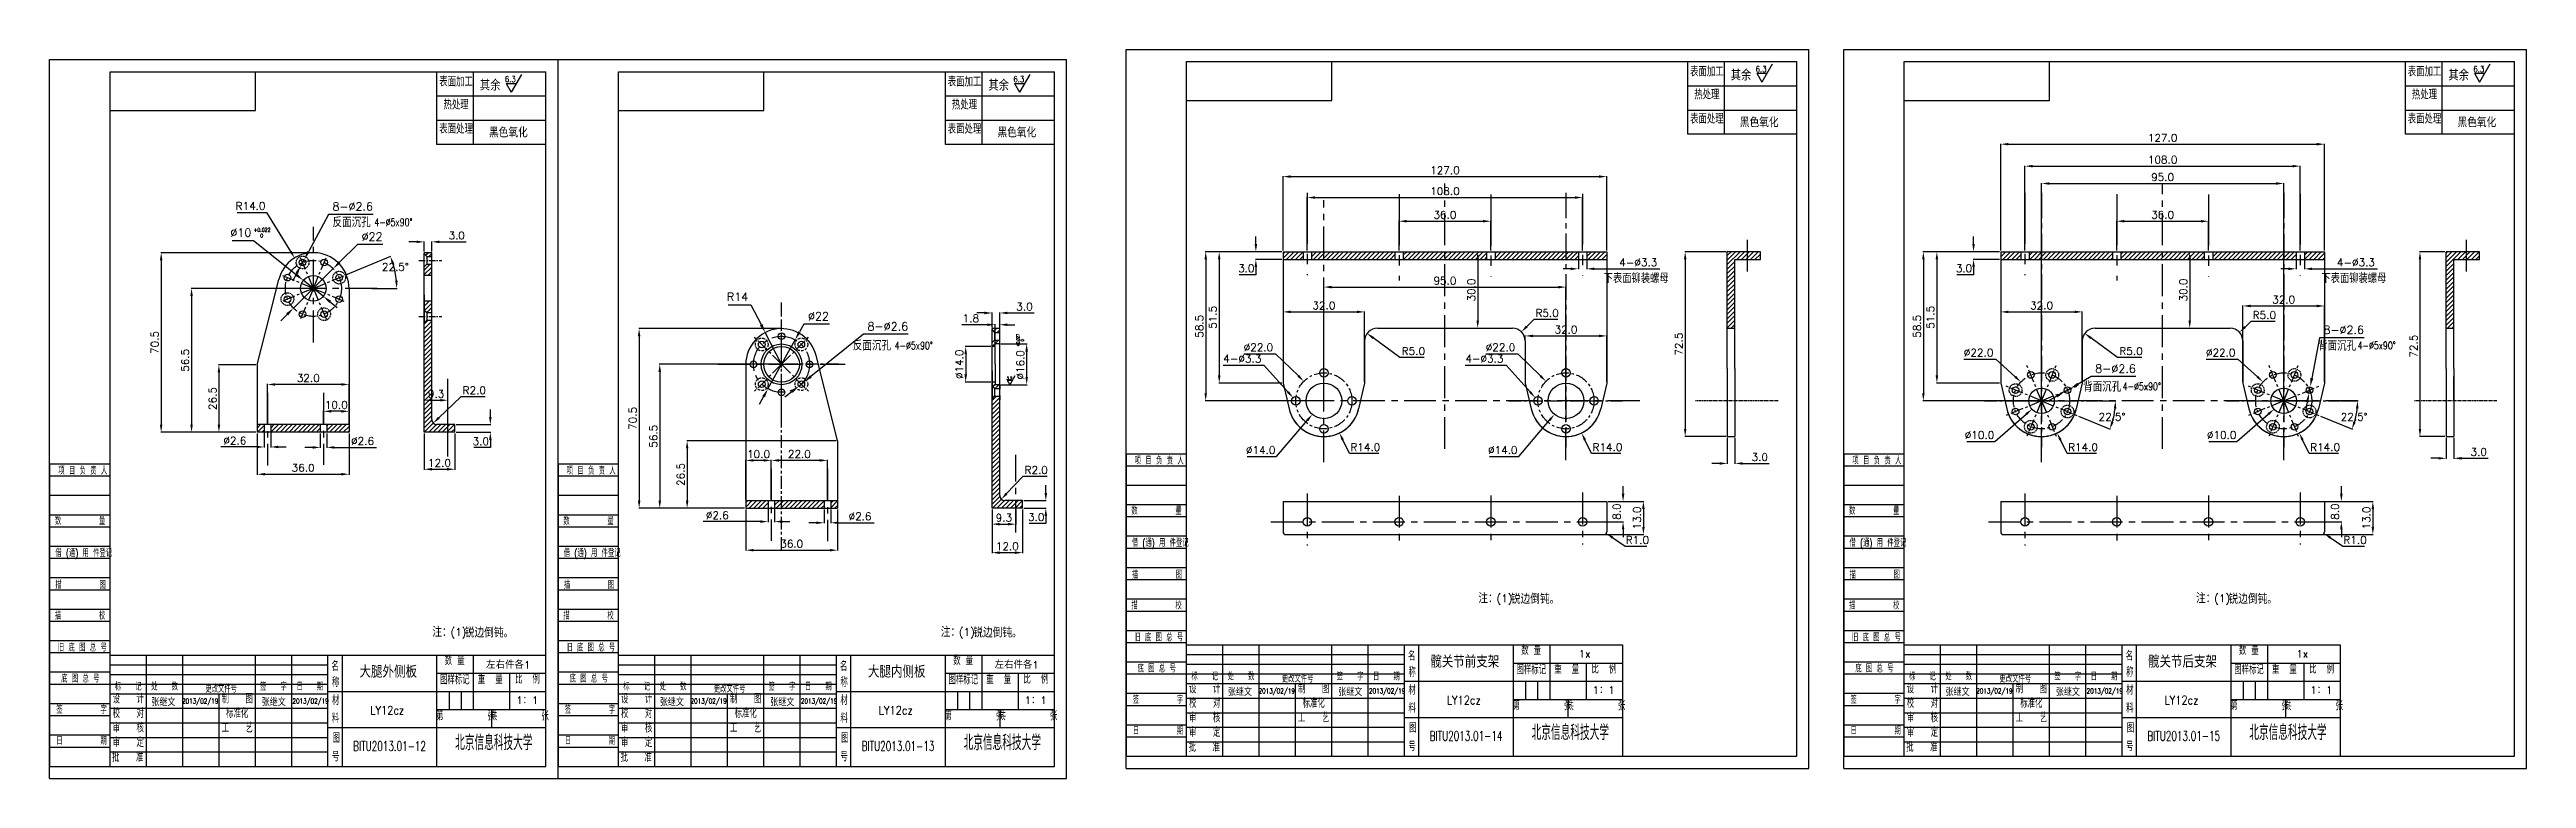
# Model space of a CAD drawing. Extents: x 2854 to 5858, y -1165 to 723.
# Drawn here: x 3826 to 4798, y -729 to -443 of the extents above; entities that cross this region are included whole.
import ezdxf
from ezdxf.enums import TextEntityAlignment as Align

# ---------------------------------------------------------------- set-up
doc = ezdxf.new("R2010")
doc.units = 0
doc.header["$MEASUREMENT"] = 0
doc.linetypes.add('PF_CENTER', pattern=[2, 1.25, -0.25, 0.25, -0.25])
doc.linetypes.add('PF_DASHED', pattern=[0.75, 0.5, -0.25])
doc.layers.get('0').update_dxf_attribs({"linetype": 'CONTINUOUS'})
doc.layers.get('DEFPOINTS').update_dxf_attribs({"linetype": 'CONTINUOUS'})
for name, color, linetype in [('SMPEN_CENTER', 4, 'PF_CENTER'), ('SMPEN_DASHED', 2, 'PF_DASHED'), ('SMPEN_DIM', 3, 'CONTINUOUS'), ('SMPEN_HATCH', 6, 'CONTINUOUS'), ('SMPEN_TEXT', 6, 'CONTINUOUS'), ('SMPEN_THICK', 7, 'CONTINUOUS')]:
    doc.layers.add(name, color=color, linetype=linetype)
doc.styles.get("Standard").update_dxf_attribs({"font": 'txt.shx', "bigfont": 'hshztxt.shx'})
doc.styles.add('STYLE1', font='complex.shx', dxfattribs={"bigfont": 'hzdx.shx'})
doc.dimstyles.get("Standard").update_dxf_attribs({"dimtxt": 3, "dimasz": 3, "dimexe": 0.18, "dimexo": 0.5, "dimgap": 1, "dimtad": 1, "dimtoh": 1, "dimdec": 1, "dimzin": 0, "dimdsep": 46, "dimtxsty": 'Standard', "dimcen": 0, "dimadec": 1, "dimazin": 0, "dimtfac": 1, "dimtdec": 1, "dimtofl": 0, "dimtmove": 0, "dimatfit": 3, "dimfxl": 0, "dimtolj": 1, "dimtzin": 0, "dimarcsym": 0})
doc.dimstyles.new('STANDARD$0', dxfattribs={"dimtxt": 3, "dimasz": 3, "dimexe": 0.18, "dimexo": 0.5, "dimgap": 1, "dimtad": 1, "dimtoh": 1, "dimdec": 1, "dimzin": 0, "dimdsep": 46, "dimtxsty": 'Standard', "dimcen": 0, "dimadec": 1, "dimazin": 0, "dimtfac": 1, "dimtdec": 1, "dimtofl": 0, "dimtmove": 0, "dimatfit": 3, "dimfxl": 0, "dimtolj": 1, "dimtzin": 0, "dimarcsym": 0})

msp = doc.modelspace()

# ---------------------------------------------------------------- texts
at = {"color": 6}
for s, height, width, p in [('名', 3.33, 0.67, (4359.2, -682.56)), ('名', 3.33, 0.67, (4640.79, -682.56)), ('名', 3.33, 0.67, (3936.83, -686.54)), ('称', 3.33, 0.67, (3937.01, -692.86)), ('名', 3.33, 0.67, (4136.33, -686.54)), ('称', 3.33, 0.67, (4136.51, -692.86)), ('更改文件号', 2.85, 0.67, (4309.7, -691.13)), ('称', 3.33, 0.67, (4359.38, -688.88)), ('更改文件号', 2.85, 0.67, (4591.29, -691.13)), ('称', 3.33, 0.67, (4640.97, -688.88)), ('更改文件号', 2.85, 0.67, (3887.33, -695.1)), ('材', 3.33, 0.667, (3937.01, -699.91)), ('更改文件号', 2.85, 0.67, (4086.83, -695.1)), ('材', 3.33, 0.667, (4136.51, -699.91)), ('材', 3.33, 0.667, (4359.38, -695.93)), ('料', 3.33, 0.67, (4359.38, -702.99)), ('材', 3.33, 0.667, (4640.97, -695.93)), ('料', 3.33, 0.67, (4640.97, -702.99)), ('料', 3.33, 0.67, (3937.01, -706.96)), ('料', 3.33, 0.67, (4136.51, -706.96)), ('图', 3.33, 0.67, (4359.63, -710.77)), ('图', 3.33, 0.67, (4641.21, -710.77)), ('号', 3.33, 0.67, (3937.01, -722.03)), ('图', 3.33, 0.67, (3937.25, -714.74)), ('号', 3.33, 0.67, (4136.51, -722.03)), ('图', 3.33, 0.67, (4136.75, -714.74)), ('号', 3.33, 0.67, (4359.38, -718.06)), ('号', 3.33, 0.67, (4640.97, -718.06))]:
    msp.add_text(s, height=height, dxfattribs=dict(at, width=width)).set_placement(p)
at = {"color": 6, "width": 0.67}
for s, height, p in [('数 量', 3.325, (4407.52, -681.31)), ('数 量', 3.325, (4689.1, -681.31)), ('图样标记', 3.325, (3985.22, -692.85)), ('数 量', 3.325, (3985.14, -685.28)), ('重  量', 3.325, (3999.1, -692.66)), ('比  例', 3.325, (4013.72, -692.57)), ('图样标记', 3.325, (4184.72, -692.85)), ('数 量', 3.325, (4184.64, -685.28)), ('重  量', 3.325, (4198.6, -692.66)), ('比  例', 3.325, (4213.22, -692.57)), ('标   记', 2.85, (4279.45, -691.13)), ('处   数', 2.85, (4293.7, -691.13)), ('签   字', 2.85, (4336.45, -691.13)), ('日   期', 2.85, (4350.7, -691.13)), ('图样标记', 3.325, (4407.6, -688.88)), ('重  量', 3.325, (4421.48, -688.69)), ('比  例', 3.325, (4436.09, -688.59)), ('标   记', 2.85, (4561.04, -691.13)), ('处   数', 2.85, (4575.29, -691.13)), ('签   字', 2.85, (4618.04, -691.13)), ('日   期', 2.85, (4632.29, -691.13)), ('图样标记', 3.325, (4689.19, -688.88)), ('重  量', 3.325, (4703.07, -688.69)), ('比  例', 3.325, (4717.68, -688.59)), ('设   计', 3.325, (3857.07, -700.33)), ('标   记', 2.85, (3857.07, -695.1)), ('处   数', 2.85, (3871.32, -695.1)), ('制   图', 3.325, (3899.82, -700.33)), ('签   字', 2.85, (3914.07, -695.1)), ('日   期', 2.85, (3928.32, -695.1)), ('设   计', 3.325, (4056.57, -700.33)), ('标   记', 2.85, (4056.57, -695.1)), ('处   数', 2.85, (4070.82, -695.1)), ('制   图', 3.325, (4099.32, -700.33)), ('签   字', 2.85, (4113.57, -695.1)), ('日   期', 2.85, (4127.82, -695.1)), ('校   对', 3.325, (4279.45, -702.05)), ('设   计', 3.325, (4279.45, -696.35)), ('制   图', 3.325, (4322.2, -696.35)), ('标准化', 3.325, (4322.2, -702.05)), ('第        张', 3.325, (4411.74, -703.01)), ('共        张', 3.325, (4432.93, -703.01)), ('校   对', 3.325, (4561.04, -702.05)), ('设   计', 3.325, (4561.04, -696.35)), ('制   图', 3.325, (4603.79, -696.35)), ('标准化', 3.325, (4603.79, -702.05)), ('第        张', 3.325, (4693.33, -703.01)), ('共        张', 3.325, (4714.52, -703.01)), ('校   对', 3.325, (3857.07, -706.03)), ('审   核', 3.325, (3857.07, -711.73)), ('工   艺', 3.325, (3899.82, -711.73)), ('标准化', 3.325, (3899.82, -706.03)), ('第        张', 3.325, (3989.36, -706.98)), ('共        张', 3.325, (4010.55, -706.98)), ('校   对', 3.325, (4056.57, -706.03)), ('审   核', 3.325, (4056.57, -711.73)), ('工   艺', 3.325, (4099.32, -711.73)), ('标准化', 3.325, (4099.32, -706.03)), ('第        张', 3.325, (4188.86, -706.98)), ('共        张', 3.325, (4210.05, -706.98)), ('审   核', 3.325, (4279.45, -707.75)), ('审   定', 3.325, (4279.45, -713.45)), ('工   艺', 3.325, (4322.2, -707.75)), ('审   核', 3.325, (4561.04, -707.75)), ('审   定', 3.325, (4561.04, -713.45)), ('工   艺', 3.325, (4603.79, -707.75)), ('批   准', 3.325, (3856.87, -723.28)), ('审   定', 3.325, (3857.07, -717.43)), ('批   准', 3.325, (4056.37, -723.28)), ('审   定', 3.325, (4056.57, -717.43)), ('批   准', 3.325, (4279.25, -719.31)), ('批   准', 3.325, (4560.83, -719.31))]:
    msp.add_text(s, height=height, dxfattribs=at).set_placement(p, align=Align.BOTTOM_CENTER)
at = {"layer": 'SMPEN_DIM', "style": 'STYLE1'}
for s, height, p in [('其余', 4.275, (3999.1, -456.46)), ('其余', 4.275, (4198.6, -456.46)), ('其余', 4.275, (4489.87, -452.49)), ('其余', 4.275, (4771.45, -452.49)), ('黑色氧化', 3.8, (4006.23, -475.01)), ('黑色氧化', 3.8, (4205.73, -475.01)), ('黑色氧化', 3.8, (4497, -471.03)), ('黑色氧化', 3.8, (4778.59, -471.03))]:
    msp.add_text(s, height=height, dxfattribs=at).set_placement(p, align=Align.MIDDLE)
at = {"layer": 'SMPEN_DIM'}
for s, height, width, p in [('6.3', 2.375, 0.85, (4006.99, -454.34)), ('6.3', 2.375, 0.85, (4206.49, -454.34)), ('6.3', 2.375, 0.85, (4497.75, -450.36)), ('6.3', 2.375, 0.85, (4779.34, -450.36)), ('+0.022', 1.5, 0.85, (3909.58, -513.49)), ('0', 1.5, 0.85, (3909.42, -515.75)), ('反面沉孔', 4, 0.85, (3944.71, -510.28)), ('4-%%C5x90%%D', 3, 0.75, (3961.13, -510.5)), ('下表面铆装螺母', 3.5, 0.8, (4448.74, -532.24)), ('下表面铆装螺母', 3.5, 0.8, (4730.33, -532.24)), ('反面沉孔', 4, 0.85, (4148.87, -558.67)), ('4-%%C5x90%%D', 3, 0.75, (4165.29, -558.89)), ('背面沉孔', 4, 0.85, (4723.74, -558.74)), ('4-%%C5x90%%D', 3, 0.75, (4739.29, -558.87)), ('3.2', 1.188, 0.85, (4202.81, -571.72)), ('背面沉孔', 4, 0.85, (4631.58, -574.81)), ('4-%%C5x90%%D', 3, 0.75, (4647.13, -574.94))]:
    msp.add_text(s, height=height, dxfattribs=dict(at, width=width)).set_placement(p, align=Align.MIDDLE)
at = {"layer": 'SMPEN_DIM', "width": 0.85}
for s, height, p in [('+0.027', 1.126, (4206.15, -556.83)), ('0', 1.13, (4207.85, -556.85))]:
    msp.add_text(s, height=height, rotation=90, dxfattribs=at).set_placement(p, align=Align.MIDDLE)
at = {"layer": 'SMPEN_DIM'}
for s, height, p in [('注：', 4, (4390.61, -657.82)), ('(1)', 3, (4397.06, -658.38)), ('锐边倒钝。', 4, (4409.07, -658.09)), ('注：', 4, (4672.2, -657.82)), ('(1)', 3, (4678.65, -658.38)), ('锐边倒钝。', 4, (4690.66, -658.09)), ('注：', 4, (3980.18, -671.04)), ('(1)', 3, (3986.63, -671.6)), ('锐边倒钝。', 4, (3998.64, -671.31)), ('注：', 4, (4179.68, -671.04)), ('(1)', 3, (4186.13, -671.6)), ('锐边倒钝。', 4, (4198.14, -671.31))]:
    msp.add_text(s, height=height, dxfattribs=at).set_placement(p, align=Align.MIDDLE)
at = {"layer": 'SMPEN_DIM', "ltscale": 8}
for s, p in [('1x', (4428.52, -679.91)), ('1x', (4710.11, -679.91)), ('左右件各1', (4006.15, -683.89)), ('左右件各1', (4205.65, -683.89)), ('1：1', (4013.63, -698.14)), ('1：1', (4213.13, -698.14)), ('1：1', (4436.01, -694.17)), ('1：1', (4717.6, -694.17))]:
    msp.add_text(s, height=2.85, dxfattribs=at).set_placement(p, align=Align.MIDDLE)
for s, height, width, p in [('张继文', 2.85, 0.85, (3870.87, -698.58)), ('2013/02/19', 2, 0.6667, (3885.31, -698.58)), ('张继文', 2.85, 0.85, (3914.17, -698.58)), ('2013/02/19', 2, 0.6667, (3928.63, -698.58)), ('张继文', 2.85, 0.85, (4070.37, -698.58)), ('2013/02/19', 2, 0.6667, (4084.81, -698.58)), ('张继文', 2.85, 0.85, (4113.67, -698.58)), ('2013/02/19', 2, 0.6667, (4128.13, -698.58)), ('张继文', 2.85, 0.85, (4293.25, -694.6)), ('2013/02/19', 2, 0.6667, (4307.69, -694.6)), ('张继文', 2.85, 0.85, (4336.55, -694.6)), ('2013/02/19', 2, 0.6667, (4351.01, -694.6)), ('LY12cz', 3.325, 0.85, (4381.08, -698.08)), ('张继文', 2.85, 0.85, (4574.84, -694.6)), ('2013/02/19', 2, 0.6667, (4589.28, -694.6)), ('张继文', 2.85, 0.85, (4618.14, -694.6)), ('2013/02/19', 2, 0.6667, (4632.59, -694.6)), ('LY12cz', 3.325, 0.85, (4662.67, -698.08)), ('LY12cz', 3.325, 0.85, (3958.71, -702.05)), ('LY12cz', 3.325, 0.85, (4158.21, -702.05)), ('BITU2013.01-12', 3.8, 0.6667, (3959.61, -716.1)), ('BITU2013.01-13', 3.8, 0.6667, (4159.11, -716.1)), ('BITU2013.01-14', 3.8, 0.6667, (4381.99, -712.13)), ('BITU2013.01-15', 3.8, 0.6667, (4663.57, -712.13))]:
    msp.add_text(s, height=height, dxfattribs=dict(at, width=width)).set_placement(p, align=Align.MIDDLE)
at = {"layer": 'SMPEN_HATCH'}
for s, p in [('髋关节前支架', (4381.48, -682.7)), ('髋关节后支架', (4663.07, -682.7)), ('大腿外侧板', (3959.1, -686.67)), ('大腿内侧板', (4158.6, -686.67))]:
    msp.add_text(s, height=4.75, dxfattribs=at).set_placement(p, align=Align.MIDDLE)
at = {"layer": 'SMPEN_TEXT', "width": 0.667}
for p in [(4422.89, -715.56), (4704.48, -715.56), (4000.52, -719.53), (4200.02, -719.53)]:
    msp.add_text('北京信息科技大学', height=5.985, dxfattribs=at).set_placement(p, align=Align.BOTTOM_CENTER)

# ---------------------------------------------------------------- blocks, each defined once
blk = doc.blocks.new('ADDBOX')
for p, q in [((0, 125), (0, 0)), ((0, 125), (25, 125)), ((25, 0), (25, 125))]:
    blk.add_line(p, q)
at = {"color": 1}
for p, q in [((0, 120), (25, 120)), ((0, 99), (25, 99)), ((0, 86), (25, 86)), ((0, 73), (25, 73)), ((0, 60), (25, 60)), ((0, 47), (25, 47)), ((0, 21), (25, 21)), ((0, 8), (25, 8))]:
    blk.add_line(p, q, dxfattribs=at)
for points in [[(0, 112), (25, 112)], [(0, 34), (25, 34)]]:
    blk.add_lwpolyline(points, dxfattribs=at)
for points in [[(0, 104), (25, 104)], [(0, 91), (25, 91)], [(0, 78), (25, 78)], [(0, 65), (25, 65)], [(0, 52), (25, 52)], [(0, 39), (25, 39)], [(0, 26), (25, 26)], [(0, 13), (25, 13)], [(0, 0), (25, 0)]]:
    blk.add_lwpolyline(points)
at = {"color": 1, "width": 0.67}
for s, p in [('项 目 负 责 人', (3.6, 120.6)), ('数        量', (2.2, 99.8)), ('借 (通) 用 件登记', (2.4, 86.6)), ('描        图', (2.4, 73.4)), ('描        校', (2.2, 60.7)), ('旧 底 图 总 号', (3.4, 47.5)), (' 底 图 总 号', (3, 34.7)), ('签        字', (2.8, 21.8)), ('日        期', (2.8, 9))]:
    blk.add_text(s, height=3, dxfattribs=at).set_placement(p)
at = {"color": 1, "ltscale": 20, "width": 0.67}
blk.add_attdef('PRJMANAGER', text='', height=3.5, dxfattribs=at).set_placement((1.5, 113), align=Align.BOTTOM_LEFT)
at = {"color": 1, "width": 0.67}
for tag, p in [('NUM', (1.5, 92)), ('DRAFTER', (1.5, 66)), ('DVERI', (1.5, 53)), ('OLDDRAWNO', (1.5, 40)), ('DRAWNO', (1.5, 27)), ('SIGNER', (1.5, 14)), ('DATE', (1.5, 1))]:
    blk.add_attdef(tag, text='', height=3.5, dxfattribs=at).set_placement(p, align=Align.BOTTOM_LEFT)
blk = doc.blocks.new('ADDBOX3')
at = {"layer": 'SMPEN_THICK', "ltscale": 8}
for p, q in [((-45, -30), (-45, 0)), ((-30, 0), (-30, -30)), ((-45, -10), (0, -10)), ((-45, -20), (0, -20)), ((0, -30), (-45, -30))]:
    blk.add_line(p, q, dxfattribs=at)
at = {"layer": 'SMPEN_TEXT', "ltscale": 8, "width": 0.667}
for s, p in [('表面加工', (-37.1, -7.3)), ('热处理', (-37.1, -16.8)), ('表面处理', (-37.1, -26.8))]:
    blk.add_text(s, height=4, dxfattribs=at).set_placement(p, align=Align.BOTTOM_CENTER)
at = {"layer": 'SMPEN_TEXT', "ltscale": 8}
for tag, p in [('HEATTREATMENT', (-15.5, -17.1)), ('SURFACETREATMENT', (-13.3, -27))]:
    blk.add_attdef(tag, text='', height=3.5, dxfattribs=at).set_placement(p, align=Align.BOTTOM_CENTER)
blk = doc.blocks.new('*D394')
at = {"layer": 'DEFPOINTS', "color": 0, "ltscale": 10}
for p in [(3924.87, -527.43), (3926.1, -525.14)]:
    blk.add_point(p, dxfattribs=at)
at = {"layer": 'SMPEN_DIM', "color": 0, "lineweight": -2, "ltscale": 10}
for p, q in [((3935.65, -507.4), (3927.76, -522.06)), ((3953.15, -507.4), (3935.65, -507.4)), ((3923.21, -530.51), (3921.55, -533.59)), ((3924.87, -527.43), (3926.1, -525.14))]:
    blk.add_line(p, q, dxfattribs=at)
at = {"layer": 'SMPEN_DIM', "color": 0, "ltscale": 10}
for points in [[(3927.25, -521.78), (3928.27, -522.33), (3926.1, -525.14)], [(3922.7, -530.23), (3923.72, -530.79), (3924.87, -527.43)]]:
    blk.add_solid(points, dxfattribs=at)
at = {"layer": 'SMPEN_DIM', "color": 0, "ltscale": 10, "insert": (3945.15, -504.3), "char_height": 3.2, "attachment_point": 5}
blk.add_mtext('\\A1;8-∅2.6', dxfattribs=at)
blk = doc.blocks.new('*D396')
at = {"layer": 'DEFPOINTS', "color": 0, "ltscale": 10}
for p in [(3937.49, -528.69), (3921.9, -544.21)]:
    blk.add_point(p, dxfattribs=at)
at = {"layer": 'SMPEN_DIM', "color": 0, "lineweight": -2, "ltscale": 10}
for p, q in [((3946.98, -519.24), (3939.97, -526.22)), ((3957.01, -519.24), (3946.98, -519.24)), ((3921.9, -544.21), (3937.49, -528.69)), ((3919.42, -546.68), (3916.94, -549.14))]:
    blk.add_line(p, q, dxfattribs=at)
at = {"layer": 'SMPEN_DIM', "color": 0, "ltscale": 10}
for points in [[(3939.56, -525.81), (3940.38, -526.63), (3937.49, -528.69)], [(3919.01, -546.26), (3919.83, -547.09), (3921.9, -544.21)]]:
    blk.add_solid(points, dxfattribs=at)
at = {"layer": 'SMPEN_DIM', "color": 0, "ltscale": 10, "insert": (3952.75, -516.14), "char_height": 3.2, "attachment_point": 5}
blk.add_mtext('\\A1;∅22', dxfattribs=at)
blk = doc.blocks.new('*D395')
at = {"layer": 'DEFPOINTS', "color": 0, "ltscale": 10}
for p in [(3942.02, -531.34), (3961.32, -527.97), (3907.57, -536.45), (3929.7, -536.45), (3952.13, -536.45)]:
    blk.add_point(p, dxfattribs=at)
at = {"layer": 'SMPEN_DIM', "color": 0, "lineweight": -2, "ltscale": 10}
for p, q in [((3942.48, -531.15), (3960.11, -523.85)), ((3952.63, -536.45), (3962.61, -536.45))]:
    blk.add_line(p, q, dxfattribs=at)
blk.add_arc((3929.7, -536.45), 32.74, 5.25249, 17.24751, dxfattribs=at)
at = {"layer": 'SMPEN_DIM', "color": 0, "ltscale": 10}
for points in [[(3960.49, -526.91), (3961.43, -526.57), (3959.94, -523.92)], [(3962.79, -533.43), (3961.8, -533.47), (3962.43, -536.45)]]:
    blk.add_solid(points, dxfattribs=at)
at = {"layer": 'SMPEN_DIM', "color": 0, "ltscale": 10, "insert": (3961.89, -528.02), "char_height": 3, "attachment_point": 5}
blk.add_mtext('\\A1;22.5°', dxfattribs=at)
blk = doc.blocks.new('*D393')
at = {"layer": 'DEFPOINTS', "color": 0, "ltscale": 10}
for p in [(3925.79, -533.32), (3933.6, -539.57)]:
    blk.add_point(p, dxfattribs=at)
at = {"layer": 'SMPEN_DIM', "color": 0, "lineweight": -2, "ltscale": 10}
for p, q in [((3897.8, -517.68), (3906.23, -517.68)), ((3906.23, -517.68), (3923.06, -531.14)), ((3933.6, -539.57), (3925.79, -533.32)), ((3936.33, -541.76), (3939.07, -543.94))]:
    blk.add_line(p, q, dxfattribs=at)
at = {"layer": 'SMPEN_DIM', "color": 0, "ltscale": 10}
for points in [[(3923.42, -530.68), (3922.69, -531.59), (3925.79, -533.32)], [(3936.7, -541.3), (3935.97, -542.21), (3933.6, -539.57)]]:
    blk.add_solid(points, dxfattribs=at)
at = {"layer": 'SMPEN_DIM', "color": 0, "ltscale": 10, "insert": (3901.26, -514.58), "char_height": 3.2, "attachment_point": 5}
blk.add_mtext('\\A1;∅10', dxfattribs=at)
blk = doc.blocks.new('*D397')
at = {"layer": 'DEFPOINTS', "color": 0, "ltscale": 10}
for p in [(3910.4, -589.95), (3913, -589.95), (3913, -598.7)]:
    blk.add_point(p, dxfattribs=at)
at = {"layer": 'SMPEN_DIM', "color": 0, "lineweight": -2, "ltscale": 10}
for p, q in [((3910.4, -590.45), (3910.4, -598.88)), ((3913, -590.45), (3913, -598.88)), ((3907.4, -598.7), (3893.4, -598.7)), ((3916, -598.7), (3919, -598.7))]:
    blk.add_line(p, q, dxfattribs=at)
at = {"layer": 'SMPEN_DIM', "color": 0, "ltscale": 10}
for points in [[(3907.4, -598.2), (3907.4, -599.2), (3910.4, -598.7)], [(3916, -598.2), (3916, -599.2), (3913, -598.7)]]:
    blk.add_solid(points, dxfattribs=at)
at = {"layer": 'SMPEN_DIM', "color": 0, "ltscale": 10, "insert": (3898.9, -596.2), "char_height": 3, "attachment_point": 5}
blk.add_mtext('\\A1;%%c2.6', dxfattribs=at)
blk = doc.blocks.new('*D398')
at = {"layer": 'DEFPOINTS', "color": 0, "ltscale": 10}
for p in [(3932.4, -592.95), (3935, -592.95), (3935, -598.89)]:
    blk.add_point(p, dxfattribs=at)
at = {"layer": 'SMPEN_DIM', "color": 0, "lineweight": -2, "ltscale": 10}
for p, q in [((3929.4, -598.89), (3926.4, -598.89)), ((3932.4, -593.45), (3932.4, -599.07)), ((3935, -593.45), (3935, -599.07)), ((3938, -598.89), (3954.5, -598.89))]:
    blk.add_line(p, q, dxfattribs=at)
at = {"layer": 'SMPEN_DIM', "color": 0, "ltscale": 10}
for points in [[(3929.4, -598.39), (3929.4, -599.39), (3932.4, -598.89)], [(3938, -598.39), (3938, -599.39), (3935, -598.89)]]:
    blk.add_solid(points, dxfattribs=at)
at = {"layer": 'SMPEN_DIM', "color": 0, "ltscale": 10, "insert": (3949, -596.39), "char_height": 3, "attachment_point": 5}
blk.add_mtext('\\A1;%%c2.6', dxfattribs=at)
blk = doc.blocks.new('*D399')
at = {"layer": 'DEFPOINTS', "color": 0, "ltscale": 10}
for p in [(3907.7, -566.45), (3892.66, -592.95), (3907.7, -592.95)]:
    blk.add_point(p, dxfattribs=at)
at = {"layer": 'SMPEN_DIM', "color": 0, "lineweight": -2, "ltscale": 10}
for p, q in [((3907.2, -566.45), (3892.48, -566.45)), ((3892.66, -569.45), (3892.66, -589.95)), ((3907.2, -592.95), (3892.48, -592.95))]:
    blk.add_line(p, q, dxfattribs=at)
at = {"layer": 'SMPEN_DIM', "color": 0, "ltscale": 10}
for points in [[(3892.16, -569.45), (3893.16, -569.45), (3892.66, -566.45)], [(3892.16, -589.95), (3893.16, -589.95), (3892.66, -592.95)]]:
    blk.add_solid(points, dxfattribs=at)
at = {"layer": 'SMPEN_DIM', "color": 0, "ltscale": 10, "insert": (3890.16, -579.7), "char_height": 3, "attachment_point": 5, "rotation": 90}
blk.add_mtext('\\A1;26.5', dxfattribs=at)
blk = doc.blocks.new('*D400')
at = {"layer": 'DEFPOINTS', "color": 0, "ltscale": 10}
for p in [(3907.7, -592.95), (3943.7, -592.95), (3943.7, -609.4)]:
    blk.add_point(p, dxfattribs=at)
at = {"layer": 'SMPEN_DIM', "color": 0, "lineweight": -2, "ltscale": 10}
for p, q in [((3907.7, -593.45), (3907.7, -609.58)), ((3943.7, -593.45), (3943.7, -609.58)), ((3910.7, -609.4), (3940.7, -609.4))]:
    blk.add_line(p, q, dxfattribs=at)
at = {"layer": 'SMPEN_DIM', "color": 0, "ltscale": 10}
for points in [[(3910.7, -608.9), (3910.7, -609.9), (3907.7, -609.4)], [(3940.7, -608.9), (3940.7, -609.9), (3943.7, -609.4)]]:
    blk.add_solid(points, dxfattribs=at)
at = {"layer": 'SMPEN_DIM', "color": 0, "ltscale": 10, "insert": (3925.7, -606.9), "char_height": 3, "attachment_point": 5}
blk.add_mtext('\\A1;36.0', dxfattribs=at)
blk = doc.blocks.new('*D401')
at = {"layer": 'DEFPOINTS', "color": 0, "ltscale": 10}
for p in [(3922.36, -524.53), (3929.7, -536.45)]:
    blk.add_point(p, dxfattribs=at)
at = {"layer": 'SMPEN_DIM', "color": 0, "lineweight": -2, "ltscale": 10}
for p, q in [((3899.83, -506.61), (3911.33, -506.61)), ((3911.33, -506.61), (3920.79, -521.97))]:
    blk.add_line(p, q, dxfattribs=at)
at = {"layer": 'SMPEN_DIM', "color": 0, "ltscale": 10}
blk.add_solid([(3921.21, -521.71), (3920.36, -522.23), (3922.36, -524.53)], dxfattribs=at)
at = {"layer": 'SMPEN_DIM', "color": 0, "ltscale": 10, "insert": (3905.08, -504.11), "char_height": 3, "attachment_point": 5}
blk.add_mtext('\\A1;R14.0', dxfattribs=at)
blk = doc.blocks.new('*D402')
at = {"layer": 'DEFPOINTS', "color": 0, "ltscale": 10}
for p in [(3929.7, -536.45), (3881.91, -592.95), (3907.7, -592.95)]:
    blk.add_point(p, dxfattribs=at)
at = {"layer": 'SMPEN_DIM', "color": 0, "lineweight": -2, "ltscale": 10}
for p, q in [((3929.2, -536.45), (3881.73, -536.45)), ((3881.91, -539.45), (3881.91, -589.95)), ((3907.2, -592.95), (3881.73, -592.95))]:
    blk.add_line(p, q, dxfattribs=at)
at = {"layer": 'SMPEN_DIM', "color": 0, "ltscale": 10}
for points in [[(3881.41, -539.45), (3882.41, -539.45), (3881.91, -536.45)], [(3881.41, -589.95), (3882.41, -589.95), (3881.91, -592.95)]]:
    blk.add_solid(points, dxfattribs=at)
at = {"layer": 'SMPEN_DIM', "color": 0, "ltscale": 10, "insert": (3879.41, -564.7), "char_height": 3, "attachment_point": 5, "rotation": 90}
blk.add_mtext('\\A1;56.5', dxfattribs=at)
blk = doc.blocks.new('*D403')
at = {"layer": 'DEFPOINTS', "color": 0, "ltscale": 10}
for p in [(3985.2, -589.95), (3985.2, -592.95), (3999.15, -592.95)]:
    blk.add_point(p, dxfattribs=at)
at = {"layer": 'SMPEN_DIM', "color": 0, "lineweight": -2, "ltscale": 10}
for p, q in [((3985.7, -589.95), (3999.33, -589.95)), ((3999.15, -586.95), (3999.15, -583.95)), ((3985.7, -592.95), (3999.33, -592.95)), ((3999.15, -598.95), (3992.65, -598.95)), ((3999.15, -595.95), (3999.15, -598.95))]:
    blk.add_line(p, q, dxfattribs=at)
at = {"layer": 'SMPEN_DIM', "color": 0, "ltscale": 10}
for points in [[(3998.65, -586.95), (3999.65, -586.95), (3999.15, -589.95)], [(3998.65, -595.95), (3999.65, -595.95), (3999.15, -592.95)]]:
    blk.add_solid(points, dxfattribs=at)
at = {"layer": 'SMPEN_DIM', "color": 0, "ltscale": 10, "insert": (3995.4, -596.45), "char_height": 3, "attachment_point": 5}
blk.add_mtext('\\A1;3.0', dxfattribs=at)
blk = doc.blocks.new('*D404')
at = {"layer": 'DEFPOINTS', "color": 0, "ltscale": 10}
for p in [(3973.2, -592.95), (3985.2, -592.95), (3985.2, -607.45)]:
    blk.add_point(p, dxfattribs=at)
at = {"layer": 'SMPEN_DIM', "color": 0, "lineweight": -2, "ltscale": 10}
for p, q in [((3973.2, -593.45), (3973.2, -607.63)), ((3985.2, -593.45), (3985.2, -607.63)), ((3976.2, -607.45), (3982.2, -607.45))]:
    blk.add_line(p, q, dxfattribs=at)
at = {"layer": 'SMPEN_DIM', "color": 0, "ltscale": 10}
for points in [[(3976.2, -606.95), (3976.2, -607.95), (3973.2, -607.45)], [(3982.2, -606.95), (3982.2, -607.95), (3985.2, -607.45)]]:
    blk.add_solid(points, dxfattribs=at)
at = {"layer": 'SMPEN_DIM', "color": 0, "ltscale": 10, "insert": (3979.2, -604.95), "char_height": 3, "attachment_point": 5}
blk.add_mtext('\\A1;12.0', dxfattribs=at)
blk = doc.blocks.new('*D405')
at = {"layer": 'DEFPOINTS', "color": 0, "ltscale": 10}
for p in [(3982.5, -580.37), (3973.2, -592.95), (3982.5, -592.95)]:
    blk.add_point(p, dxfattribs=at)
at = {"layer": 'SMPEN_DIM', "color": 0, "lineweight": -2, "ltscale": 10}
for p, q in [((3973.2, -592.45), (3973.2, -580.19)), ((3976.2, -580.37), (3979.5, -580.37)), ((3982.5, -592.45), (3982.5, -580.19))]:
    blk.add_line(p, q, dxfattribs=at)
at = {"layer": 'SMPEN_DIM', "color": 0, "ltscale": 10}
for points in [[(3976.2, -579.87), (3976.2, -580.87), (3973.2, -580.37)], [(3979.5, -579.87), (3979.5, -580.87), (3982.5, -580.37)]]:
    blk.add_solid(points, dxfattribs=at)
at = {"layer": 'SMPEN_DIM', "color": 0, "ltscale": 10, "insert": (3977.85, -577.87), "char_height": 3, "attachment_point": 5}
blk.add_mtext('\\A1;9.3', dxfattribs=at)
blk = doc.blocks.new('*D406')
at = {"layer": 'DEFPOINTS', "color": 0, "ltscale": 10}
for p in [(3933.7, -584.71), (3933.7, -589.95), (3943.7, -589.95)]:
    blk.add_point(p, dxfattribs=at)
at = {"layer": 'SMPEN_DIM', "color": 0, "lineweight": -2, "ltscale": 10}
for p, q in [((3933.7, -589.45), (3933.7, -584.53)), ((3940.7, -584.71), (3936.7, -584.71)), ((3943.7, -589.45), (3943.7, -584.53))]:
    blk.add_line(p, q, dxfattribs=at)
at = {"layer": 'SMPEN_DIM', "color": 0, "ltscale": 10}
for points in [[(3936.7, -584.21), (3936.7, -585.21), (3933.7, -584.71)], [(3940.7, -584.21), (3940.7, -585.21), (3943.7, -584.71)]]:
    blk.add_solid(points, dxfattribs=at)
at = {"layer": 'SMPEN_DIM', "color": 0, "ltscale": 10, "insert": (3938.7, -582.21), "char_height": 3, "attachment_point": 5}
blk.add_mtext('\\A1;10.0', dxfattribs=at)
blk = doc.blocks.new('*D407')
at = {"layer": 'DEFPOINTS', "color": 0, "ltscale": 10}
for p in [(3911.7, -574.17), (3911.7, -589.95), (3943.7, -589.95)]:
    blk.add_point(p, dxfattribs=at)
at = {"layer": 'SMPEN_DIM', "color": 0, "lineweight": -2, "ltscale": 10}
for p, q in [((3911.7, -589.45), (3911.7, -573.99)), ((3940.7, -574.17), (3914.7, -574.17)), ((3943.7, -589.45), (3943.7, -573.99))]:
    blk.add_line(p, q, dxfattribs=at)
at = {"layer": 'SMPEN_DIM', "color": 0, "ltscale": 10}
for points in [[(3914.7, -573.67), (3914.7, -574.67), (3911.7, -574.17)], [(3940.7, -573.67), (3940.7, -574.67), (3943.7, -574.17)]]:
    blk.add_solid(points, dxfattribs=at)
at = {"layer": 'SMPEN_DIM', "color": 0, "ltscale": 10, "insert": (3927.7, -571.67), "char_height": 3, "attachment_point": 5}
blk.add_mtext('\\A1;32.0', dxfattribs=at)
blk = doc.blocks.new('*D408')
at = {"layer": 'DEFPOINTS', "color": 0, "ltscale": 10}
for p in [(3976.75, -589.33), (3978.2, -587.95)]:
    blk.add_point(p, dxfattribs=at)
at = {"layer": 'SMPEN_DIM', "color": 0, "lineweight": -2, "ltscale": 10}
for p, q in [((3987.61, -578.97), (3978.92, -587.26)), ((3997.11, -578.97), (3987.61, -578.97))]:
    blk.add_line(p, q, dxfattribs=at)
at = {"layer": 'SMPEN_DIM', "color": 0, "ltscale": 10}
blk.add_solid([(3978.58, -586.9), (3979.27, -587.62), (3976.75, -589.33)], dxfattribs=at)
at = {"layer": 'SMPEN_DIM', "color": 0, "ltscale": 10, "insert": (3992.86, -576.47), "char_height": 3, "attachment_point": 5}
blk.add_mtext('\\A1;R2.0', dxfattribs=at)
blk = doc.blocks.new('*D414')
at = {"layer": 'DEFPOINTS', "color": 0, "ltscale": 10}
for p in [(4109.4, -603.98), (4109.4, -619.76), (4131.4, -619.76)]:
    blk.add_point(p, dxfattribs=at)
at = {"layer": 'SMPEN_DIM', "color": 0, "lineweight": -2, "ltscale": 10}
for p, q in [((4109.4, -619.26), (4109.4, -603.8)), ((4128.4, -603.98), (4112.4, -603.98)), ((4131.4, -619.26), (4131.4, -603.8))]:
    blk.add_line(p, q, dxfattribs=at)
at = {"layer": 'SMPEN_DIM', "color": 0, "ltscale": 10}
for points in [[(4112.4, -603.48), (4112.4, -604.48), (4109.4, -603.98)], [(4128.4, -603.48), (4128.4, -604.48), (4131.4, -603.98)]]:
    blk.add_solid(points, dxfattribs=at)
at = {"layer": 'SMPEN_DIM', "color": 0, "ltscale": 10, "insert": (4120.4, -601.48), "char_height": 3, "attachment_point": 5}
blk.add_mtext('\\A1;22.0', dxfattribs=at)
blk = doc.blocks.new('*D413')
at = {"layer": 'DEFPOINTS', "color": 0, "ltscale": 10}
for p in [(4099.4, -603.98), (4099.4, -619.76), (4109.4, -619.76)]:
    blk.add_point(p, dxfattribs=at)
at = {"layer": 'SMPEN_DIM', "color": 0, "lineweight": -2, "ltscale": 10}
for p, q in [((4099.4, -619.26), (4099.4, -603.8)), ((4106.4, -603.98), (4102.4, -603.98)), ((4109.4, -619.26), (4109.4, -603.8))]:
    blk.add_line(p, q, dxfattribs=at)
at = {"layer": 'SMPEN_DIM', "color": 0, "ltscale": 10}
for points in [[(4102.4, -603.48), (4102.4, -604.48), (4099.4, -603.98)], [(4106.4, -603.48), (4106.4, -604.48), (4109.4, -603.98)]]:
    blk.add_solid(points, dxfattribs=at)
at = {"layer": 'SMPEN_DIM', "color": 0, "ltscale": 10, "insert": (4104.4, -601.48), "char_height": 3, "attachment_point": 5}
blk.add_mtext('\\A1;10.0', dxfattribs=at)
blk = doc.blocks.new('*D412')
at = {"layer": 'DEFPOINTS', "color": 0, "ltscale": 10}
for p in [(4113.4, -566.26), (4065.62, -622.76), (4091.41, -622.76)]:
    blk.add_point(p, dxfattribs=at)
at = {"layer": 'SMPEN_DIM', "color": 0, "lineweight": -2, "ltscale": 10}
for p, q in [((4112.9, -566.26), (4065.44, -566.26)), ((4065.62, -569.26), (4065.62, -619.76)), ((4090.91, -622.76), (4065.44, -622.76))]:
    blk.add_line(p, q, dxfattribs=at)
at = {"layer": 'SMPEN_DIM', "color": 0, "ltscale": 10}
for points in [[(4065.12, -569.26), (4066.12, -569.26), (4065.62, -566.26)], [(4065.12, -619.76), (4066.12, -619.76), (4065.62, -622.76)]]:
    blk.add_solid(points, dxfattribs=at)
at = {"layer": 'SMPEN_DIM', "color": 0, "ltscale": 10, "insert": (4063.12, -594.51), "char_height": 3, "attachment_point": 5, "rotation": 90}
blk.add_mtext('\\A1;56.5', dxfattribs=at)
blk = doc.blocks.new('*D411')
at = {"layer": 'DEFPOINTS', "color": 0, "ltscale": 10}
for p in [(4099.4, -622.76), (4135.4, -622.76), (4135.4, -639.22)]:
    blk.add_point(p, dxfattribs=at)
at = {"layer": 'SMPEN_DIM', "color": 0, "lineweight": -2, "ltscale": 10}
for p, q in [((4099.4, -623.26), (4099.4, -639.4)), ((4135.4, -623.26), (4135.4, -639.4)), ((4102.4, -639.22), (4132.4, -639.22))]:
    blk.add_line(p, q, dxfattribs=at)
at = {"layer": 'SMPEN_DIM', "color": 0, "ltscale": 10}
for points in [[(4102.4, -638.72), (4102.4, -639.72), (4099.4, -639.22)], [(4132.4, -638.72), (4132.4, -639.72), (4135.4, -639.22)]]:
    blk.add_solid(points, dxfattribs=at)
at = {"layer": 'SMPEN_DIM', "color": 0, "ltscale": 10, "insert": (4117.4, -636.72), "char_height": 3, "attachment_point": 5}
blk.add_mtext('\\A1;36.0', dxfattribs=at)
blk = doc.blocks.new('*D410')
at = {"layer": 'DEFPOINTS', "color": 0, "ltscale": 10}
for p in [(4135.4, -596.26), (4076.37, -622.76), (4091.41, -622.76)]:
    blk.add_point(p, dxfattribs=at)
at = {"layer": 'SMPEN_DIM', "color": 0, "lineweight": -2, "ltscale": 10}
for p, q in [((4134.9, -596.26), (4076.19, -596.26)), ((4076.37, -599.26), (4076.37, -619.76)), ((4090.91, -622.76), (4076.19, -622.76))]:
    blk.add_line(p, q, dxfattribs=at)
at = {"layer": 'SMPEN_DIM', "color": 0, "ltscale": 10}
for points in [[(4075.87, -599.26), (4076.87, -599.26), (4076.37, -596.26)], [(4075.87, -619.76), (4076.87, -619.76), (4076.37, -622.76)]]:
    blk.add_solid(points, dxfattribs=at)
at = {"layer": 'SMPEN_DIM', "color": 0, "ltscale": 10, "insert": (4073.87, -609.51), "char_height": 3, "attachment_point": 5, "rotation": 90}
blk.add_mtext('\\A1;26.5', dxfattribs=at)
blk = doc.blocks.new('*D409')
at = {"layer": 'DEFPOINTS', "color": 0, "ltscale": 10}
for p in [(4108.1, -619.26), (4110.7, -619.26), (4110.7, -628.01)]:
    blk.add_point(p, dxfattribs=at)
at = {"layer": 'SMPEN_DIM', "color": 0, "lineweight": -2, "ltscale": 10}
for p, q in [((4108.1, -619.76), (4108.1, -628.19)), ((4110.7, -619.76), (4110.7, -628.19)), ((4105.1, -628.01), (4082.71, -628.01)), ((4113.7, -628.01), (4116.7, -628.01))]:
    blk.add_line(p, q, dxfattribs=at)
at = {"layer": 'SMPEN_DIM', "color": 0, "ltscale": 10}
for points in [[(4105.1, -627.51), (4105.1, -628.51), (4108.1, -628.01)], [(4113.7, -627.51), (4113.7, -628.51), (4110.7, -628.01)]]:
    blk.add_solid(points, dxfattribs=at)
at = {"layer": 'SMPEN_DIM', "color": 0, "ltscale": 10, "insert": (4088.21, -625.51), "char_height": 3, "attachment_point": 5}
blk.add_mtext('\\A1;%%c2.6', dxfattribs=at)
blk = doc.blocks.new('*D416')
at = {"layer": 'DEFPOINTS', "color": 0, "ltscale": 10}
for p in [(4122.2, -573.22), (4120.17, -574.85)]:
    blk.add_point(p, dxfattribs=at)
at = {"layer": 'SMPEN_DIM', "color": 0, "lineweight": -2, "ltscale": 10}
for p, q in [((4145.62, -554.48), (4124.93, -571.04)), ((4163.12, -554.48), (4145.62, -554.48)), ((4120.17, -574.85), (4122.2, -573.22)), ((4117.43, -577.03), (4114.7, -579.22))]:
    blk.add_line(p, q, dxfattribs=at)
at = {"layer": 'SMPEN_DIM', "color": 0, "ltscale": 10}
for points in [[(4124.57, -570.58), (4125.3, -571.49), (4122.2, -573.22)], [(4117.07, -576.58), (4117.8, -577.49), (4120.17, -574.85)]]:
    blk.add_solid(points, dxfattribs=at)
at = {"layer": 'SMPEN_DIM', "color": 0, "ltscale": 10, "insert": (4155.12, -551.38), "char_height": 3.2, "attachment_point": 5}
blk.add_mtext('\\A1;8-∅2.6', dxfattribs=at)
blk = doc.blocks.new('*D415')
at = {"layer": 'DEFPOINTS', "color": 0, "ltscale": 10}
for p in [(4118.73, -556.63), (4108.08, -575.88)]:
    blk.add_point(p, dxfattribs=at)
at = {"layer": 'SMPEN_DIM', "color": 0, "lineweight": -2, "ltscale": 10}
for p, q in [((4122.12, -550.51), (4120.43, -553.57)), ((4132.16, -550.51), (4122.12, -550.51)), ((4108.08, -575.88), (4118.73, -556.63)), ((4106.38, -578.94), (4104.68, -582))]:
    blk.add_line(p, q, dxfattribs=at)
at = {"layer": 'SMPEN_DIM', "color": 0, "ltscale": 10}
for points in [[(4119.92, -553.29), (4120.94, -553.86), (4118.73, -556.63)], [(4105.87, -578.66), (4106.89, -579.23), (4108.08, -575.88)]]:
    blk.add_solid(points, dxfattribs=at)
at = {"layer": 'SMPEN_DIM', "color": 0, "ltscale": 10, "insert": (4127.89, -547.41), "char_height": 3.2, "attachment_point": 5}
blk.add_mtext('\\A1;∅22', dxfattribs=at)
blk = doc.blocks.new('*D417')
at = {"layer": 'DEFPOINTS', "color": 0, "ltscale": 10}
for p in [(4107.01, -553.8), (4113.4, -566.26)]:
    blk.add_point(p, dxfattribs=at)
at = {"layer": 'SMPEN_DIM', "color": 0, "lineweight": -2, "ltscale": 10}
for p, q in [((4092.43, -542.86), (4101.4, -542.86)), ((4101.4, -542.86), (4105.41, -550.69)), ((4113.4, -566.26), (4107.01, -553.8))]:
    blk.add_line(p, q, dxfattribs=at)
at = {"layer": 'SMPEN_DIM', "color": 0, "ltscale": 10}
blk.add_solid([(4105.93, -550.42), (4104.89, -550.95), (4107.01, -553.8)], dxfattribs=at)
at = {"layer": 'SMPEN_DIM', "color": 0, "ltscale": 10, "insert": (4096.16, -539.76), "char_height": 3.2, "attachment_point": 5}
blk.add_mtext('\\A1;R14', dxfattribs=at)
blk = doc.blocks.new('*D418')
at = {"layer": 'DEFPOINTS', "color": 0, "ltscale": 10}
for p in [(4199, -558.26), (4199, -574.26), (4209.58, -574.26)]:
    blk.add_point(p, dxfattribs=at)
at = {"layer": 'SMPEN_DIM', "color": 0, "lineweight": -2, "ltscale": 10}
for p, q in [((4199.5, -558.26), (4209.76, -558.26)), ((4209.58, -561.26), (4209.58, -571.26)), ((4199.5, -574.26), (4209.76, -574.26))]:
    blk.add_line(p, q, dxfattribs=at)
at = {"layer": 'SMPEN_DIM', "color": 0, "ltscale": 10}
for points in [[(4209.08, -561.26), (4210.08, -561.26), (4209.58, -558.26)], [(4209.08, -571.26), (4210.08, -571.26), (4209.58, -574.26)]]:
    blk.add_solid(points, dxfattribs=at)
at = {"layer": 'SMPEN_DIM', "color": 0, "ltscale": 10, "insert": (4207.08, -566.48), "char_height": 3, "attachment_point": 5, "rotation": 90}
blk.add_mtext('\\A1;%%c16.0', dxfattribs=at)
blk = doc.blocks.new('*D419')
at = {"layer": 'DEFPOINTS', "color": 0, "ltscale": 10}
for p in [(4196, -559.26), (4185.66, -573.26), (4196, -573.26)]:
    blk.add_point(p, dxfattribs=at)
at = {"layer": 'SMPEN_DIM', "color": 0, "lineweight": -2, "ltscale": 10}
for p, q in [((4195.5, -559.26), (4185.48, -559.26)), ((4185.66, -562.26), (4185.66, -570.26)), ((4195.5, -573.26), (4185.48, -573.26))]:
    blk.add_line(p, q, dxfattribs=at)
at = {"layer": 'SMPEN_DIM', "color": 0, "ltscale": 10}
for points in [[(4185.16, -562.26), (4186.16, -562.26), (4185.66, -559.26)], [(4185.16, -570.26), (4186.16, -570.26), (4185.66, -573.26)]]:
    blk.add_solid(points, dxfattribs=at)
at = {"layer": 'SMPEN_DIM', "color": 0, "ltscale": 10, "insert": (4183.16, -566.26), "char_height": 3, "attachment_point": 5, "rotation": 90}
blk.add_mtext('\\A1;%%c14.0', dxfattribs=at)
blk = doc.blocks.new('*D420')
at = {"layer": 'DEFPOINTS', "color": 0, "ltscale": 10}
for p in [(4199, -550.72), (4197.2, -559.26), (4199, -558.26)]:
    blk.add_point(p, dxfattribs=at)
at = {"layer": 'SMPEN_DIM', "color": 0, "lineweight": -2, "ltscale": 10}
for p, q in [((4194.2, -550.72), (4184.2, -550.72)), ((4197.2, -558.76), (4197.2, -550.54)), ((4199, -557.76), (4199, -550.54)), ((4202, -550.72), (4205, -550.72))]:
    blk.add_line(p, q, dxfattribs=at)
at = {"layer": 'SMPEN_DIM', "color": 0, "ltscale": 10}
for points in [[(4194.2, -550.22), (4194.2, -551.22), (4197.2, -550.72)], [(4202, -550.22), (4202, -551.22), (4199, -550.72)]]:
    blk.add_solid(points, dxfattribs=at)
at = {"layer": 'SMPEN_DIM', "color": 0, "ltscale": 10, "insert": (4187.7, -548.22), "char_height": 3, "attachment_point": 5}
blk.add_mtext('\\A1;1.8', dxfattribs=at)
blk = doc.blocks.new('*D421')
at = {"layer": 'DEFPOINTS', "color": 0, "ltscale": 10}
for p in [(3973.2, -522.45), (3976.2, -518.2), (3976.2, -522.45)]:
    blk.add_point(p, dxfattribs=at)
at = {"layer": 'SMPEN_DIM', "color": 0, "lineweight": -2, "ltscale": 10}
for p, q in [((3970.2, -518.2), (3967.2, -518.2)), ((3973.2, -521.95), (3973.2, -518.02)), ((3976.2, -521.95), (3976.2, -518.02)), ((3979.2, -518.2), (3989.7, -518.2))]:
    blk.add_line(p, q, dxfattribs=at)
at = {"layer": 'SMPEN_DIM', "color": 0, "ltscale": 10}
for points in [[(3970.2, -517.7), (3970.2, -518.7), (3973.2, -518.2)], [(3979.2, -517.7), (3979.2, -518.7), (3976.2, -518.2)]]:
    blk.add_solid(points, dxfattribs=at)
at = {"layer": 'SMPEN_DIM', "color": 0, "ltscale": 10, "insert": (3985.95, -515.7), "char_height": 3, "attachment_point": 5}
blk.add_mtext('\\A1;3.0', dxfattribs=at)
blk = doc.blocks.new('*D422')
at = {"layer": 'DEFPOINTS', "color": 0, "ltscale": 10}
for p in [(4196, -552.26), (4199, -546.11), (4199, -552.26)]:
    blk.add_point(p, dxfattribs=at)
at = {"layer": 'SMPEN_DIM', "color": 0, "lineweight": -2, "ltscale": 10}
for p, q in [((4193, -546.11), (4190, -546.11)), ((4196, -551.76), (4196, -545.93)), ((4199, -551.76), (4199, -545.93)), ((4202, -546.11), (4212.5, -546.11))]:
    blk.add_line(p, q, dxfattribs=at)
at = {"layer": 'SMPEN_DIM', "color": 0, "ltscale": 10}
for points in [[(4193, -545.61), (4193, -546.61), (4196, -546.11)], [(4202, -545.61), (4202, -546.61), (4199, -546.11)]]:
    blk.add_solid(points, dxfattribs=at)
at = {"layer": 'SMPEN_DIM', "color": 0, "ltscale": 10, "insert": (4208.75, -543.61), "char_height": 3, "attachment_point": 5}
blk.add_mtext('\\A1;3.0', dxfattribs=at)
blk = doc.blocks.new('*D423')
at = {"layer": 'DEFPOINTS', "color": 0, "ltscale": 10}
for p in [(4130.1, -622.76), (4132.7, -622.76), (4132.7, -628.46)]:
    blk.add_point(p, dxfattribs=at)
at = {"layer": 'SMPEN_DIM', "color": 0, "lineweight": -2, "ltscale": 10}
for p, q in [((4127.1, -628.46), (4124.1, -628.46)), ((4130.1, -623.26), (4130.1, -628.64)), ((4132.7, -623.26), (4132.7, -628.64)), ((4135.7, -628.46), (4149.7, -628.46))]:
    blk.add_line(p, q, dxfattribs=at)
at = {"layer": 'SMPEN_DIM', "color": 0, "ltscale": 10}
for points in [[(4127.1, -627.96), (4127.1, -628.96), (4130.1, -628.46)], [(4135.7, -627.96), (4135.7, -628.96), (4132.7, -628.46)]]:
    blk.add_solid(points, dxfattribs=at)
at = {"layer": 'SMPEN_DIM', "color": 0, "ltscale": 10, "insert": (4144.2, -625.96), "char_height": 3, "attachment_point": 5}
blk.add_mtext('\\A1;%%c2.6', dxfattribs=at)
blk = doc.blocks.new('*D732')
at = {"layer": 'DEFPOINTS', "color": 0, "ltscale": 10}
for p in [(4113.4, -552.26), (4057.53, -622.76), (4099.4, -622.76)]:
    blk.add_point(p, dxfattribs=at)
at = {"layer": 'SMPEN_DIM', "color": 0, "lineweight": -2, "ltscale": 10}
for p, q in [((4112.9, -552.26), (4057.35, -552.26)), ((4057.53, -555.26), (4057.53, -619.76)), ((4098.9, -622.76), (4057.35, -622.76))]:
    blk.add_line(p, q, dxfattribs=at)
at = {"layer": 'SMPEN_DIM', "color": 0, "ltscale": 10}
for points in [[(4057.03, -555.26), (4058.03, -555.26), (4057.53, -552.26)], [(4057.03, -619.76), (4058.03, -619.76), (4057.53, -622.76)]]:
    blk.add_solid(points, dxfattribs=at)
at = {"layer": 'SMPEN_DIM', "color": 0, "ltscale": 10, "insert": (4055.03, -587.51), "char_height": 3, "attachment_point": 5, "rotation": 90}
blk.add_mtext('\\A1;70.5', dxfattribs=at)
blk = doc.blocks.new('*D733')
at = {"layer": 'DEFPOINTS', "color": 0, "ltscale": 10}
for p in [(3929.7, -522.45), (3870, -592.95), (3907.7, -592.95)]:
    blk.add_point(p, dxfattribs=at)
at = {"layer": 'SMPEN_DIM', "color": 0, "lineweight": -2, "ltscale": 10}
for p, q in [((3929.2, -522.45), (3869.82, -522.45)), ((3870, -525.45), (3870, -589.95)), ((3907.2, -592.95), (3869.82, -592.95))]:
    blk.add_line(p, q, dxfattribs=at)
at = {"layer": 'SMPEN_DIM', "color": 0, "ltscale": 10}
for points in [[(3869.5, -525.45), (3870.5, -525.45), (3870, -522.45)], [(3869.5, -589.95), (3870.5, -589.95), (3870, -592.95)]]:
    blk.add_solid(points, dxfattribs=at)
at = {"layer": 'SMPEN_DIM', "color": 0, "ltscale": 10, "insert": (3867.5, -557.7), "char_height": 3, "attachment_point": 5, "rotation": 90}
blk.add_mtext('\\A1;70.5', dxfattribs=at)
blk = doc.blocks.new('*D734')
at = {"layer": 'DEFPOINTS', "color": 0, "ltscale": 10}
for p in [(4196, -622.76), (4208, -622.76), (4208, -640.19)]:
    blk.add_point(p, dxfattribs=at)
at = {"layer": 'SMPEN_DIM', "color": 0, "lineweight": -2, "ltscale": 10}
for p, q in [((4196, -623.26), (4196, -640.37)), ((4208, -623.26), (4208, -640.37)), ((4199, -640.19), (4205, -640.19))]:
    blk.add_line(p, q, dxfattribs=at)
at = {"layer": 'SMPEN_DIM', "color": 0, "ltscale": 10}
for points in [[(4199, -639.69), (4199, -640.69), (4196, -640.19)], [(4205, -639.69), (4205, -640.69), (4208, -640.19)]]:
    blk.add_solid(points, dxfattribs=at)
at = {"layer": 'SMPEN_DIM', "color": 0, "ltscale": 10, "insert": (4202, -637.69), "char_height": 3, "attachment_point": 5}
blk.add_mtext('\\A1;12.0', dxfattribs=at)
blk = doc.blocks.new('*D735')
at = {"layer": 'DEFPOINTS', "color": 0, "ltscale": 10}
for p in [(4196, -622.76), (4205.3, -622.76), (4205.3, -629.01)]:
    blk.add_point(p, dxfattribs=at)
at = {"layer": 'SMPEN_DIM', "color": 0, "lineweight": -2, "ltscale": 10}
for p, q in [((4196, -623.26), (4196, -629.19)), ((4199, -629.01), (4202.3, -629.01)), ((4205.3, -623.26), (4205.3, -629.19))]:
    blk.add_line(p, q, dxfattribs=at)
at = {"layer": 'SMPEN_DIM', "color": 0, "ltscale": 10}
for points in [[(4199, -628.51), (4199, -629.51), (4196, -629.01)], [(4202.3, -628.51), (4202.3, -629.51), (4205.3, -629.01)]]:
    blk.add_solid(points, dxfattribs=at)
at = {"layer": 'SMPEN_DIM', "color": 0, "ltscale": 10, "insert": (4200.65, -626.51), "char_height": 3, "attachment_point": 5}
blk.add_mtext('\\A1;9.3', dxfattribs=at)
blk = doc.blocks.new('*D736')
at = {"layer": 'DEFPOINTS', "color": 0, "ltscale": 10}
for p in [(4199.63, -619.21), (4201, -617.76)]:
    blk.add_point(p, dxfattribs=at)
at = {"layer": 'SMPEN_DIM', "color": 0, "lineweight": -2, "ltscale": 10}
for p, q in [((4208.1, -610.26), (4201.69, -617.03)), ((4217.6, -610.26), (4208.1, -610.26))]:
    blk.add_line(p, q, dxfattribs=at)
at = {"layer": 'SMPEN_DIM', "color": 0, "ltscale": 10}
blk.add_solid([(4201.33, -616.69), (4202.05, -617.37), (4199.63, -619.21)], dxfattribs=at)
at = {"layer": 'SMPEN_DIM', "color": 0, "ltscale": 10, "insert": (4213.35, -607.76), "char_height": 3, "attachment_point": 5}
blk.add_mtext('\\A1;R2.0', dxfattribs=at)
blk = doc.blocks.new('*D737')
at = {"layer": 'DEFPOINTS', "color": 0, "ltscale": 10}
for p in [(4208, -619.76), (4208, -622.76), (4217.1, -622.76)]:
    blk.add_point(p, dxfattribs=at)
at = {"layer": 'SMPEN_DIM', "color": 0, "lineweight": -2, "ltscale": 10}
for p, q in [((4208.5, -619.76), (4217.28, -619.76)), ((4217.1, -616.76), (4217.1, -613.76)), ((4208.5, -622.76), (4217.28, -622.76)), ((4217.1, -628.76), (4210.6, -628.76)), ((4217.1, -625.76), (4217.1, -628.76))]:
    blk.add_line(p, q, dxfattribs=at)
at = {"layer": 'SMPEN_DIM', "color": 0, "ltscale": 10}
for points in [[(4216.6, -616.76), (4217.6, -616.76), (4217.1, -619.76)], [(4216.6, -625.76), (4217.6, -625.76), (4217.1, -622.76)]]:
    blk.add_solid(points, dxfattribs=at)
at = {"layer": 'SMPEN_DIM', "color": 0, "ltscale": 10, "insert": (4213.35, -626.26), "char_height": 3, "attachment_point": 5}
blk.add_mtext('\\A1;3.0', dxfattribs=at)
blk = doc.blocks.new('*D425')
at = {"layer": 'DEFPOINTS', "color": 0, "ltscale": 10}
for p in [(4421.2, -580.6), (4427.3, -593.2)]:
    blk.add_point(p, dxfattribs=at)
at = {"layer": 'SMPEN_DIM', "color": 0, "lineweight": -2, "ltscale": 10}
for p, q in [((4431.22, -601.3), (4428.61, -595.9)), ((4442.72, -601.3), (4431.22, -601.3))]:
    blk.add_line(p, q, dxfattribs=at)
at = {"layer": 'SMPEN_DIM', "color": 0, "ltscale": 10}
blk.add_solid([(4429.06, -595.68), (4428.16, -596.12), (4427.3, -593.2)], dxfattribs=at)
at = {"layer": 'SMPEN_DIM', "color": 0, "ltscale": 10, "insert": (4437.47, -598.8), "char_height": 3, "attachment_point": 5}
blk.add_mtext('\\A1;R14.0', dxfattribs=at)
blk = doc.blocks.new('*D424')
at = {"layer": 'DEFPOINTS', "color": 0, "ltscale": 10}
for p in [(4425.73, -575.27), (4416.67, -585.94)]:
    blk.add_point(p, dxfattribs=at)
at = {"layer": 'SMPEN_DIM', "color": 0, "lineweight": -2, "ltscale": 10}
for p, q in [((4402.65, -602.44), (4414.73, -588.22)), ((4391.15, -602.44), (4402.65, -602.44))]:
    blk.add_line(p, q, dxfattribs=at)
at = {"layer": 'SMPEN_DIM', "color": 0, "ltscale": 10}
blk.add_solid([(4414.34, -587.9), (4415.11, -588.55), (4416.67, -585.94)], dxfattribs=at)
at = {"layer": 'SMPEN_DIM', "color": 0, "ltscale": 10, "insert": (4396.4, -599.94), "char_height": 3, "attachment_point": 5}
blk.add_mtext('\\A1;∅14.0', dxfattribs=at)
blk = doc.blocks.new('*D427')
at = {"layer": 'DEFPOINTS', "color": 0, "ltscale": 10}
for p in [(4413.32, -572.92), (4429.07, -588.28)]:
    blk.add_point(p, dxfattribs=at)
at = {"layer": 'SMPEN_DIM', "color": 0, "lineweight": -2, "ltscale": 10}
for p, q in [((4389.76, -562.13), (4402.26, -562.13)), ((4402.26, -562.13), (4411.18, -570.83))]:
    blk.add_line(p, q, dxfattribs=at)
at = {"layer": 'SMPEN_DIM', "color": 0, "ltscale": 10}
blk.add_solid([(4411.53, -570.47), (4410.83, -571.18), (4413.32, -572.92)], dxfattribs=at)
at = {"layer": 'SMPEN_DIM', "color": 0, "ltscale": 10, "insert": (4395.51, -559.63), "char_height": 3, "attachment_point": 5}
blk.add_mtext('\\A1;∅22.0', dxfattribs=at)
blk = doc.blocks.new('*D426')
at = {"layer": 'DEFPOINTS', "color": 0, "ltscale": 10}
for p in [(4409.1, -579.37), (4411.29, -581.84)]:
    blk.add_point(p, dxfattribs=at)
at = {"layer": 'SMPEN_DIM', "color": 0, "lineweight": -2, "ltscale": 10}
for p, q in [((4381.7, -566.55), (4397.7, -566.55)), ((4397.7, -566.55), (4407.11, -577.13))]:
    blk.add_line(p, q, dxfattribs=at)
at = {"layer": 'SMPEN_DIM', "color": 0, "ltscale": 10}
blk.add_solid([(4407.48, -576.79), (4406.74, -577.46), (4409.1, -579.37)], dxfattribs=at)
at = {"layer": 'SMPEN_DIM', "color": 0, "ltscale": 10, "insert": (4389.2, -564.05), "char_height": 3, "attachment_point": 5}
blk.add_mtext('\\A1;4-∅3.3', dxfattribs=at)
blk = doc.blocks.new('*D429')
at = {"layer": 'DEFPOINTS', "color": 0, "ltscale": 10}
for p in [(4330.73, -575.27), (4321.67, -585.94)]:
    blk.add_point(p, dxfattribs=at)
at = {"layer": 'SMPEN_DIM', "color": 0, "lineweight": -2, "ltscale": 10}
for p, q in [((4307.65, -602.44), (4319.73, -588.22)), ((4296.15, -602.44), (4307.65, -602.44))]:
    blk.add_line(p, q, dxfattribs=at)
at = {"layer": 'SMPEN_DIM', "color": 0, "ltscale": 10}
blk.add_solid([(4319.34, -587.9), (4320.11, -588.55), (4321.67, -585.94)], dxfattribs=at)
at = {"layer": 'SMPEN_DIM', "color": 0, "ltscale": 10, "insert": (4301.4, -599.94), "char_height": 3, "attachment_point": 5}
blk.add_mtext('\\A1;∅14.0', dxfattribs=at)
blk = doc.blocks.new('*D428')
at = {"layer": 'DEFPOINTS', "color": 0, "ltscale": 10}
for p in [(4326.2, -580.6), (4332.3, -593.2)]:
    blk.add_point(p, dxfattribs=at)
at = {"layer": 'SMPEN_DIM', "color": 0, "lineweight": -2, "ltscale": 10}
for p, q in [((4336.22, -601.3), (4333.61, -595.9)), ((4347.72, -601.3), (4336.22, -601.3))]:
    blk.add_line(p, q, dxfattribs=at)
at = {"layer": 'SMPEN_DIM', "color": 0, "ltscale": 10}
blk.add_solid([(4334.06, -595.68), (4333.16, -596.12), (4332.3, -593.2)], dxfattribs=at)
at = {"layer": 'SMPEN_DIM', "color": 0, "ltscale": 10, "insert": (4342.47, -598.8), "char_height": 3, "attachment_point": 5}
blk.add_mtext('\\A1;R14.0', dxfattribs=at)
blk = doc.blocks.new('*D430')
at = {"layer": 'DEFPOINTS', "color": 0, "ltscale": 10}
for p in [(4318.32, -572.92), (4334.07, -588.28)]:
    blk.add_point(p, dxfattribs=at)
at = {"layer": 'SMPEN_DIM', "color": 0, "lineweight": -2, "ltscale": 10}
for p, q in [((4294.76, -562.13), (4307.26, -562.13)), ((4307.26, -562.13), (4316.18, -570.83))]:
    blk.add_line(p, q, dxfattribs=at)
at = {"layer": 'SMPEN_DIM', "color": 0, "ltscale": 10}
blk.add_solid([(4316.53, -570.47), (4315.83, -571.18), (4318.32, -572.92)], dxfattribs=at)
at = {"layer": 'SMPEN_DIM', "color": 0, "ltscale": 10, "insert": (4300.51, -559.63), "char_height": 3, "attachment_point": 5}
blk.add_mtext('\\A1;∅22.0', dxfattribs=at)
blk = doc.blocks.new('*D431')
at = {"layer": 'DEFPOINTS', "color": 0, "ltscale": 10}
for p in [(4314.1, -579.37), (4316.29, -581.84)]:
    blk.add_point(p, dxfattribs=at)
at = {"layer": 'SMPEN_DIM', "color": 0, "lineweight": -2, "ltscale": 10}
for p, q in [((4286.7, -566.55), (4302.7, -566.55)), ((4302.7, -566.55), (4312.11, -577.13))]:
    blk.add_line(p, q, dxfattribs=at)
at = {"layer": 'SMPEN_DIM', "color": 0, "ltscale": 10}
blk.add_solid([(4312.48, -576.79), (4311.74, -577.46), (4314.1, -579.37)], dxfattribs=at)
at = {"layer": 'SMPEN_DIM', "color": 0, "ltscale": 10, "insert": (4294.2, -564.05), "char_height": 3, "attachment_point": 5}
blk.add_mtext('\\A1;4-∅3.3', dxfattribs=at)
blk = doc.blocks.new('*D432')
at = {"layer": 'DEFPOINTS', "color": 0, "ltscale": 10}
for p in [(4421.2, -535.95), (4326.2, -580.6), (4421.2, -580.6)]:
    blk.add_point(p, dxfattribs=at)
at = {"layer": 'SMPEN_DIM', "color": 0, "lineweight": -2, "ltscale": 10}
for p, q in [((4326.2, -580.1), (4326.2, -535.77)), ((4329.2, -535.95), (4418.2, -535.95)), ((4421.2, -580.1), (4421.2, -535.77))]:
    blk.add_line(p, q, dxfattribs=at)
at = {"layer": 'SMPEN_DIM', "color": 0, "ltscale": 10}
for points in [[(4329.2, -535.45), (4329.2, -536.45), (4326.2, -535.95)], [(4418.2, -535.45), (4418.2, -536.45), (4421.2, -535.95)]]:
    blk.add_solid(points, dxfattribs=at)
at = {"layer": 'SMPEN_DIM', "color": 0, "ltscale": 10, "insert": (4373.7, -533.45), "char_height": 3, "attachment_point": 5}
blk.add_mtext('\\A1;95.0', dxfattribs=at)
blk = doc.blocks.new('*D433')
at = {"layer": 'DEFPOINTS', "color": 0, "ltscale": 10}
for p in [(4310.2, -525.1), (4342.2, -545.69), (4342.2, -573.6)]:
    blk.add_point(p, dxfattribs=at)
at = {"layer": 'SMPEN_DIM', "color": 0, "lineweight": -2, "ltscale": 10}
for p, q in [((4310.2, -525.6), (4310.2, -545.87)), ((4313.2, -545.69), (4339.2, -545.69)), ((4342.2, -573.1), (4342.2, -545.51))]:
    blk.add_line(p, q, dxfattribs=at)
at = {"layer": 'SMPEN_DIM', "color": 0, "ltscale": 10}
for points in [[(4313.2, -545.19), (4313.2, -546.19), (4310.2, -545.69)], [(4339.2, -545.19), (4339.2, -546.19), (4342.2, -545.69)]]:
    blk.add_solid(points, dxfattribs=at)
at = {"layer": 'SMPEN_DIM', "color": 0, "ltscale": 10, "insert": (4326.2, -543.19), "char_height": 3, "attachment_point": 5}
blk.add_mtext('\\A1;32.0', dxfattribs=at)
blk = doc.blocks.new('*D434')
at = {"layer": 'DEFPOINTS', "color": 0, "ltscale": 10}
for p in [(4437.2, -492.59), (4310.2, -522.1), (4437.2, -522.1)]:
    blk.add_point(p, dxfattribs=at)
at = {"layer": 'SMPEN_DIM', "color": 0, "lineweight": -2, "ltscale": 10}
for p, q in [((4310.2, -521.6), (4310.2, -492.41)), ((4313.2, -492.59), (4434.2, -492.59)), ((4437.2, -521.6), (4437.2, -492.41))]:
    blk.add_line(p, q, dxfattribs=at)
at = {"layer": 'SMPEN_DIM', "color": 0, "ltscale": 10}
for points in [[(4313.2, -492.09), (4313.2, -493.09), (4310.2, -492.59)], [(4434.2, -492.09), (4434.2, -493.09), (4437.2, -492.59)]]:
    blk.add_solid(points, dxfattribs=at)
at = {"layer": 'SMPEN_DIM', "color": 0, "ltscale": 10, "insert": (4373.7, -490.09), "char_height": 3, "attachment_point": 5}
blk.add_mtext('\\A1;127.0', dxfattribs=at)
blk = doc.blocks.new('*D435')
at = {"layer": 'DEFPOINTS', "color": 0, "ltscale": 10}
for p in [(4310.2, -522.1), (4279.84, -580.6), (4326.2, -580.6)]:
    blk.add_point(p, dxfattribs=at)
at = {"layer": 'SMPEN_DIM', "color": 0, "lineweight": -2, "ltscale": 10}
for p, q in [((4309.7, -522.1), (4279.66, -522.1)), ((4279.84, -525.1), (4279.84, -577.6)), ((4325.7, -580.6), (4279.66, -580.6))]:
    blk.add_line(p, q, dxfattribs=at)
at = {"layer": 'SMPEN_DIM', "color": 0, "ltscale": 10}
for points in [[(4279.34, -525.1), (4280.34, -525.1), (4279.84, -522.1)], [(4279.34, -577.6), (4280.34, -577.6), (4279.84, -580.6)]]:
    blk.add_solid(points, dxfattribs=at)
at = {"layer": 'SMPEN_DIM', "color": 0, "ltscale": 10, "insert": (4277.34, -551.35), "char_height": 3, "attachment_point": 5, "rotation": 90}
blk.add_mtext('\\A1;58.5', dxfattribs=at)
blk = doc.blocks.new('*D436')
at = {"layer": 'DEFPOINTS', "color": 0, "ltscale": 10}
for p in [(4310.2, -522.1), (4285.13, -573.6), (4310.2, -573.6)]:
    blk.add_point(p, dxfattribs=at)
at = {"layer": 'SMPEN_DIM', "color": 0, "lineweight": -2, "ltscale": 10}
for p, q in [((4309.7, -522.1), (4284.95, -522.1)), ((4285.13, -525.1), (4285.13, -570.6)), ((4309.7, -573.6), (4284.95, -573.6))]:
    blk.add_line(p, q, dxfattribs=at)
at = {"layer": 'SMPEN_DIM', "color": 0, "ltscale": 10}
for points in [[(4284.63, -525.1), (4285.63, -525.1), (4285.13, -522.1)], [(4284.63, -570.6), (4285.63, -570.6), (4285.13, -573.6)]]:
    blk.add_solid(points, dxfattribs=at)
at = {"layer": 'SMPEN_DIM', "color": 0, "ltscale": 10, "insert": (4282.63, -547.85), "char_height": 3, "attachment_point": 5, "rotation": 90}
blk.add_mtext('\\A1;51.5', dxfattribs=at)
blk = doc.blocks.new('*D437')
at = {"layer": 'DEFPOINTS', "color": 0, "ltscale": 10}
for p in [(4310.2, -522.1), (4299.52, -525.1), (4310.2, -525.1)]:
    blk.add_point(p, dxfattribs=at)
at = {"layer": 'SMPEN_DIM', "color": 0, "lineweight": -2, "ltscale": 10}
for p, q in [((4309.7, -522.1), (4299.34, -522.1)), ((4299.52, -519.1), (4299.52, -516.1)), ((4299.52, -531.1), (4293.02, -531.1)), ((4309.7, -525.1), (4299.34, -525.1)), ((4299.52, -528.1), (4299.52, -531.1))]:
    blk.add_line(p, q, dxfattribs=at)
at = {"layer": 'SMPEN_DIM', "color": 0, "ltscale": 10}
for points in [[(4299.02, -519.1), (4300.02, -519.1), (4299.52, -522.1)], [(4299.02, -528.1), (4300.02, -528.1), (4299.52, -525.1)]]:
    blk.add_solid(points, dxfattribs=at)
at = {"layer": 'SMPEN_DIM', "color": 0, "ltscale": 10, "insert": (4295.77, -528.6), "char_height": 3, "attachment_point": 5}
blk.add_mtext('\\A1;3.0', dxfattribs=at)
blk = doc.blocks.new('*D438')
at = {"layer": 'DEFPOINTS', "color": 0, "ltscale": 10}
for p in [(4343.17, -554.15), (4347.2, -557.1)]:
    blk.add_point(p, dxfattribs=at)
at = {"layer": 'SMPEN_DIM', "color": 0, "lineweight": -2, "ltscale": 10}
for p, q in [((4356.06, -563.6), (4345.59, -555.92)), ((4365.56, -563.6), (4356.06, -563.6))]:
    blk.add_line(p, q, dxfattribs=at)
at = {"layer": 'SMPEN_DIM', "color": 0, "ltscale": 10}
blk.add_solid([(4345.88, -555.52), (4345.29, -556.32), (4343.17, -554.15)], dxfattribs=at)
at = {"layer": 'SMPEN_DIM', "color": 0, "ltscale": 10, "insert": (4361.31, -561.1), "char_height": 3, "attachment_point": 5}
blk.add_mtext('\\A1;R5.0', dxfattribs=at)
blk = doc.blocks.new('*D439')
at = {"layer": 'DEFPOINTS', "color": 0, "ltscale": 10}
for p in [(4403.71, -553.55), (4400.2, -557.1)]:
    blk.add_point(p, dxfattribs=at)
at = {"layer": 'SMPEN_DIM', "color": 0, "lineweight": -2, "ltscale": 10}
for p, q in [((4408.55, -548.65), (4405.82, -551.41)), ((4418.05, -548.65), (4408.55, -548.65))]:
    blk.add_line(p, q, dxfattribs=at)
at = {"layer": 'SMPEN_DIM', "color": 0, "ltscale": 10}
blk.add_solid([(4405.47, -551.06), (4406.18, -551.76), (4403.71, -553.55)], dxfattribs=at)
at = {"layer": 'SMPEN_DIM', "color": 0, "ltscale": 10, "insert": (4413.8, -546.15), "char_height": 3, "attachment_point": 5}
blk.add_mtext('\\A1;R5.0', dxfattribs=at)
blk = doc.blocks.new('*D440')
at = {"layer": 'DEFPOINTS', "color": 0, "ltscale": 10}
for p in [(4391.7, -510.1), (4355.7, -522.1), (4391.7, -522.1)]:
    blk.add_point(p, dxfattribs=at)
at = {"layer": 'SMPEN_DIM', "color": 0, "lineweight": -2, "ltscale": 10}
for p, q in [((4355.7, -521.6), (4355.7, -509.92)), ((4358.7, -510.1), (4388.7, -510.1)), ((4391.7, -521.6), (4391.7, -509.92))]:
    blk.add_line(p, q, dxfattribs=at)
at = {"layer": 'SMPEN_DIM', "color": 0, "ltscale": 10}
for points in [[(4358.7, -509.6), (4358.7, -510.6), (4355.7, -510.1)], [(4388.7, -509.6), (4388.7, -510.6), (4391.7, -510.1)]]:
    blk.add_solid(points, dxfattribs=at)
at = {"layer": 'SMPEN_DIM', "color": 0, "ltscale": 10, "insert": (4373.7, -507.6), "char_height": 3, "attachment_point": 5}
blk.add_mtext('\\A1;36.0', dxfattribs=at)
blk = doc.blocks.new('*D441')
at = {"layer": 'DEFPOINTS', "color": 0, "ltscale": 10}
for p in [(4427.7, -500.8), (4319.7, -522.1), (4427.7, -522.1)]:
    blk.add_point(p, dxfattribs=at)
at = {"layer": 'SMPEN_DIM', "color": 0, "lineweight": -2, "ltscale": 10}
for p, q in [((4319.7, -521.6), (4319.7, -500.62)), ((4322.7, -500.8), (4424.7, -500.8)), ((4427.7, -521.6), (4427.7, -500.62))]:
    blk.add_line(p, q, dxfattribs=at)
at = {"layer": 'SMPEN_DIM', "color": 0, "ltscale": 10}
for points in [[(4322.7, -500.3), (4322.7, -501.3), (4319.7, -500.8)], [(4424.7, -500.3), (4424.7, -501.3), (4427.7, -500.8)]]:
    blk.add_solid(points, dxfattribs=at)
at = {"layer": 'SMPEN_DIM', "color": 0, "ltscale": 10, "insert": (4373.7, -498.3), "char_height": 3, "attachment_point": 5}
blk.add_mtext('\\A1;108.0', dxfattribs=at)
blk = doc.blocks.new('*D442')
at = {"layer": 'DEFPOINTS', "color": 0, "ltscale": 10}
for p in [(4426.05, -522.1), (4429.35, -522.1), (4429.35, -528.79)]:
    blk.add_point(p, dxfattribs=at)
at = {"layer": 'SMPEN_DIM', "color": 0, "lineweight": -2, "ltscale": 10}
for p, q in [((4426.05, -522.6), (4426.05, -528.97)), ((4429.35, -522.6), (4429.35, -528.97)), ((4423.05, -528.79), (4420.05, -528.79)), ((4432.35, -528.79), (4458.05, -528.79))]:
    blk.add_line(p, q, dxfattribs=at)
at = {"layer": 'SMPEN_DIM', "color": 0, "ltscale": 10}
for points in [[(4423.05, -528.29), (4423.05, -529.29), (4426.05, -528.79)], [(4432.35, -528.29), (4432.35, -529.29), (4429.35, -528.79)]]:
    blk.add_solid(points, dxfattribs=at)
at = {"layer": 'SMPEN_DIM', "color": 0, "ltscale": 10, "insert": (4449.55, -526.29), "char_height": 3, "attachment_point": 5}
blk.add_mtext('\\A1;4-%%c3.3', dxfattribs=at)
blk = doc.blocks.new('*D443')
at = {"layer": 'DEFPOINTS', "color": 0, "ltscale": 10}
for p in [(4484.48, -522.1), (4467.97, -594.6), (4484.48, -594.6)]:
    blk.add_point(p, dxfattribs=at)
at = {"layer": 'SMPEN_DIM', "color": 0, "lineweight": -2, "ltscale": 10}
for p, q in [((4483.98, -522.1), (4467.79, -522.1)), ((4467.97, -525.1), (4467.97, -591.6)), ((4483.98, -594.6), (4467.79, -594.6))]:
    blk.add_line(p, q, dxfattribs=at)
at = {"layer": 'SMPEN_DIM', "color": 0, "ltscale": 10}
for points in [[(4467.47, -525.1), (4468.47, -525.1), (4467.97, -522.1)], [(4467.47, -591.6), (4468.47, -591.6), (4467.97, -594.6)]]:
    blk.add_solid(points, dxfattribs=at)
at = {"layer": 'SMPEN_DIM', "color": 0, "ltscale": 10, "insert": (4465.47, -558.35), "char_height": 3, "attachment_point": 5, "rotation": 90}
blk.add_mtext('\\A1;72.5', dxfattribs=at)
blk = doc.blocks.new('*D444')
at = {"layer": 'DEFPOINTS', "color": 0, "ltscale": 10}
for p in [(4436.2, -632.08), (4437.02, -632.64)]:
    blk.add_point(p, dxfattribs=at)
at = {"layer": 'SMPEN_DIM', "color": 0, "lineweight": -2, "ltscale": 10}
for p, q in [((4444.46, -637.72), (4439.5, -634.33)), ((4452.96, -637.72), (4444.46, -637.72))]:
    blk.add_line(p, q, dxfattribs=at)
at = {"layer": 'SMPEN_DIM', "color": 0, "ltscale": 10}
blk.add_solid([(4439.78, -633.92), (4439.22, -634.75), (4437.02, -632.64)], dxfattribs=at)
at = {"layer": 'SMPEN_DIM', "color": 0, "ltscale": 10, "insert": (4449.21, -635.22), "char_height": 3, "attachment_point": 5}
blk.add_mtext('\\A1;R1.0', dxfattribs=at)
blk = doc.blocks.new('*D467')
at = {"layer": 'DEFPOINTS', "color": 0, "ltscale": 10}
for p in [(4437.2, -620.08), (4436.2, -633.08), (4451.57, -633.08)]:
    blk.add_point(p, dxfattribs=at)
at = {"layer": 'SMPEN_DIM', "color": 0, "lineweight": -2, "ltscale": 10}
for p, q in [((4437.7, -620.08), (4451.75, -620.08)), ((4451.57, -623.08), (4451.57, -630.08)), ((4436.7, -633.08), (4451.75, -633.08))]:
    blk.add_line(p, q, dxfattribs=at)
at = {"layer": 'SMPEN_DIM', "color": 0, "ltscale": 10}
for points in [[(4451.07, -623.08), (4452.07, -623.08), (4451.57, -620.08)], [(4451.07, -630.08), (4452.07, -630.08), (4451.57, -633.08)]]:
    blk.add_solid(points, dxfattribs=at)
at = {"layer": 'SMPEN_DIM', "color": 0, "ltscale": 10, "insert": (4449.07, -626.58), "char_height": 3, "attachment_point": 5, "rotation": 90}
blk.add_mtext('\\A1;13.0', dxfattribs=at)
blk = doc.blocks.new('*D468')
at = {"layer": 'DEFPOINTS', "color": 0, "ltscale": 10}
for p in [(4437.2, -620.08), (4427.7, -628.08), (4443.6, -628.08)]:
    blk.add_point(p, dxfattribs=at)
at = {"layer": 'SMPEN_DIM', "color": 0, "lineweight": -2, "ltscale": 10}
for p, q in [((4437.7, -620.08), (4443.78, -620.08)), ((4443.6, -617.08), (4443.6, -614.08)), ((4428.2, -628.08), (4443.78, -628.08)), ((4443.6, -631.08), (4443.6, -634.08))]:
    blk.add_line(p, q, dxfattribs=at)
at = {"layer": 'SMPEN_DIM', "color": 0, "ltscale": 10}
for points in [[(4443.1, -617.08), (4444.1, -617.08), (4443.6, -620.08)], [(4443.1, -631.08), (4444.1, -631.08), (4443.6, -628.08)]]:
    blk.add_solid(points, dxfattribs=at)
at = {"layer": 'SMPEN_DIM', "color": 0, "ltscale": 10, "insert": (4441.1, -624.08), "char_height": 3, "attachment_point": 5, "rotation": 90}
blk.add_mtext('\\A1;8.0', dxfattribs=at)
blk = doc.blocks.new('*D729')
at = {"layer": 'DEFPOINTS', "color": 0, "ltscale": 10}
for p in [(4373.7, -522.1), (4373.7, -552.1), (4386.56, -552.1)]:
    blk.add_point(p, dxfattribs=at)
at = {"layer": 'SMPEN_DIM', "color": 0, "lineweight": -2, "ltscale": 10}
for p, q in [((4374.2, -522.1), (4386.74, -522.1)), ((4386.56, -525.1), (4386.56, -549.1)), ((4374.2, -552.1), (4386.74, -552.1))]:
    blk.add_line(p, q, dxfattribs=at)
at = {"layer": 'SMPEN_DIM', "color": 0, "ltscale": 10}
for points in [[(4386.06, -525.1), (4387.06, -525.1), (4386.56, -522.1)], [(4386.06, -549.1), (4387.06, -549.1), (4386.56, -552.1)]]:
    blk.add_solid(points, dxfattribs=at)
at = {"layer": 'SMPEN_DIM', "color": 0, "ltscale": 10, "insert": (4384.06, -537.1), "char_height": 3, "attachment_point": 5, "rotation": 90}
blk.add_mtext('\\A1;30.0', dxfattribs=at)
blk = doc.blocks.new('*D730')
at = {"layer": 'DEFPOINTS', "color": 0, "ltscale": 10}
for p in [(4484.48, -594.6), (4487.48, -594.6), (4487.48, -605.17)]:
    blk.add_point(p, dxfattribs=at)
at = {"layer": 'SMPEN_DIM', "color": 0, "lineweight": -2, "ltscale": 10}
for p, q in [((4484.48, -595.1), (4484.48, -605.35)), ((4487.48, -595.1), (4487.48, -605.35)), ((4481.48, -605.17), (4478.48, -605.17)), ((4490.48, -605.17), (4500.98, -605.17))]:
    blk.add_line(p, q, dxfattribs=at)
at = {"layer": 'SMPEN_DIM', "color": 0, "ltscale": 10}
for points in [[(4481.48, -604.67), (4481.48, -605.67), (4484.48, -605.17)], [(4490.48, -604.67), (4490.48, -605.67), (4487.48, -605.17)]]:
    blk.add_solid(points, dxfattribs=at)
at = {"layer": 'SMPEN_DIM', "color": 0, "ltscale": 10, "insert": (4497.23, -602.67), "char_height": 3, "attachment_point": 5}
blk.add_mtext('\\A1;3.0', dxfattribs=at)
blk = doc.blocks.new('*D731')
at = {"layer": 'DEFPOINTS', "color": 0, "ltscale": 10}
for p in [(4405.2, -557.1), (4437.2, -555.12), (4437.2, -573.6)]:
    blk.add_point(p, dxfattribs=at)
at = {"layer": 'SMPEN_DIM', "color": 0, "lineweight": -2, "ltscale": 10}
for p, q in [((4405.2, -556.6), (4405.2, -554.94)), ((4408.2, -555.12), (4434.2, -555.12)), ((4437.2, -573.1), (4437.2, -554.94))]:
    blk.add_line(p, q, dxfattribs=at)
at = {"layer": 'SMPEN_DIM', "color": 0, "ltscale": 10}
for points in [[(4408.2, -554.62), (4408.2, -555.62), (4405.2, -555.12)], [(4434.2, -554.62), (4434.2, -555.62), (4437.2, -555.12)]]:
    blk.add_solid(points, dxfattribs=at)
at = {"layer": 'SMPEN_DIM', "color": 0, "ltscale": 10, "insert": (4421.2, -552.62), "char_height": 3, "attachment_point": 5}
blk.add_mtext('\\A1;32.0', dxfattribs=at)
blk = doc.blocks.new('*D456')
at = {"layer": 'DEFPOINTS', "color": 0, "ltscale": 10}
for p in [(4717.79, -632.08), (4718.61, -632.64)]:
    blk.add_point(p, dxfattribs=at)
at = {"layer": 'SMPEN_DIM', "color": 0, "lineweight": -2, "ltscale": 10}
for p, q in [((4726.04, -637.72), (4721.09, -634.33)), ((4734.54, -637.72), (4726.04, -637.72))]:
    blk.add_line(p, q, dxfattribs=at)
at = {"layer": 'SMPEN_DIM', "color": 0, "ltscale": 10}
blk.add_solid([(4721.37, -633.92), (4720.81, -634.75), (4718.61, -632.64)], dxfattribs=at)
at = {"layer": 'SMPEN_DIM', "color": 0, "ltscale": 10, "insert": (4730.79, -635.22), "char_height": 3, "attachment_point": 5}
blk.add_mtext('\\A1;R1.0', dxfattribs=at)
blk = doc.blocks.new('*D455')
at = {"layer": 'DEFPOINTS', "color": 0, "ltscale": 10}
for p in [(4766.57, -522.1), (4756.27, -594.6), (4766.57, -594.6)]:
    blk.add_point(p, dxfattribs=at)
at = {"layer": 'SMPEN_DIM', "color": 0, "lineweight": -2, "ltscale": 10}
for p, q in [((4766.07, -522.1), (4756.09, -522.1)), ((4756.27, -525.1), (4756.27, -591.6)), ((4766.07, -594.6), (4756.09, -594.6))]:
    blk.add_line(p, q, dxfattribs=at)
at = {"layer": 'SMPEN_DIM', "color": 0, "ltscale": 10}
for points in [[(4755.77, -525.1), (4756.77, -525.1), (4756.27, -522.1)], [(4755.77, -591.6), (4756.77, -591.6), (4756.27, -594.6)]]:
    blk.add_solid(points, dxfattribs=at)
at = {"layer": 'SMPEN_DIM', "color": 0, "ltscale": 10, "insert": (4753.77, -559.14), "char_height": 3, "attachment_point": 5, "rotation": 90}
blk.add_mtext('\\A1;72.5', dxfattribs=at)
blk = doc.blocks.new('*D454')
at = {"layer": 'DEFPOINTS', "color": 0, "ltscale": 10}
for p in [(4707.64, -522.1), (4710.94, -522.1), (4710.94, -528.79)]:
    blk.add_point(p, dxfattribs=at)
at = {"layer": 'SMPEN_DIM', "color": 0, "lineweight": -2, "ltscale": 10}
for p, q in [((4707.64, -522.6), (4707.64, -528.97)), ((4710.94, -522.6), (4710.94, -528.97)), ((4704.64, -528.79), (4701.64, -528.79)), ((4713.94, -528.79), (4739.64, -528.79))]:
    blk.add_line(p, q, dxfattribs=at)
at = {"layer": 'SMPEN_DIM', "color": 0, "ltscale": 10}
for points in [[(4704.64, -528.29), (4704.64, -529.29), (4707.64, -528.79)], [(4713.94, -528.29), (4713.94, -529.29), (4710.94, -528.79)]]:
    blk.add_solid(points, dxfattribs=at)
at = {"layer": 'SMPEN_DIM', "color": 0, "ltscale": 10, "insert": (4731.14, -526.29), "char_height": 3, "attachment_point": 5}
blk.add_mtext('\\A1;4-%%c3.3', dxfattribs=at)
blk = doc.blocks.new('*D453')
at = {"layer": 'DEFPOINTS', "color": 0, "ltscale": 10}
for p in [(4709.29, -488.48), (4601.29, -522.1), (4709.29, -522.1)]:
    blk.add_point(p, dxfattribs=at)
at = {"layer": 'SMPEN_DIM', "color": 0, "lineweight": -2, "ltscale": 10}
for p, q in [((4601.29, -521.6), (4601.29, -488.3)), ((4604.29, -488.48), (4706.29, -488.48)), ((4709.29, -521.6), (4709.29, -488.3))]:
    blk.add_line(p, q, dxfattribs=at)
at = {"layer": 'SMPEN_DIM', "color": 0, "ltscale": 10}
for points in [[(4604.29, -487.98), (4604.29, -488.98), (4601.29, -488.48)], [(4706.29, -487.98), (4706.29, -488.98), (4709.29, -488.48)]]:
    blk.add_solid(points, dxfattribs=at)
at = {"layer": 'SMPEN_DIM', "color": 0, "ltscale": 10, "insert": (4655.29, -485.98), "char_height": 3, "attachment_point": 5}
blk.add_mtext('\\A1;108.0', dxfattribs=at)
blk = doc.blocks.new('*D452')
at = {"layer": 'DEFPOINTS', "color": 0, "ltscale": 10}
for p in [(4673.29, -510.1), (4637.29, -522.1), (4673.29, -522.1)]:
    blk.add_point(p, dxfattribs=at)
at = {"layer": 'SMPEN_DIM', "color": 0, "lineweight": -2, "ltscale": 10}
for p, q in [((4637.29, -521.6), (4637.29, -509.92)), ((4640.29, -510.1), (4670.29, -510.1)), ((4673.29, -521.6), (4673.29, -509.92))]:
    blk.add_line(p, q, dxfattribs=at)
at = {"layer": 'SMPEN_DIM', "color": 0, "ltscale": 10}
for points in [[(4640.29, -509.6), (4640.29, -510.6), (4637.29, -510.1)], [(4670.29, -509.6), (4670.29, -510.6), (4673.29, -510.1)]]:
    blk.add_solid(points, dxfattribs=at)
at = {"layer": 'SMPEN_DIM', "color": 0, "ltscale": 10, "insert": (4655.29, -507.6), "char_height": 3, "attachment_point": 5}
blk.add_mtext('\\A1;36.0', dxfattribs=at)
blk = doc.blocks.new('*D451')
at = {"layer": 'DEFPOINTS', "color": 0, "ltscale": 10}
for p in [(4624.75, -554.15), (4628.79, -557.1)]:
    blk.add_point(p, dxfattribs=at)
at = {"layer": 'SMPEN_DIM', "color": 0, "lineweight": -2, "ltscale": 10}
for p, q in [((4637.65, -563.6), (4627.17, -555.92)), ((4647.15, -563.6), (4637.65, -563.6))]:
    blk.add_line(p, q, dxfattribs=at)
at = {"layer": 'SMPEN_DIM', "color": 0, "ltscale": 10}
blk.add_solid([(4627.47, -555.52), (4626.88, -556.32), (4624.75, -554.15)], dxfattribs=at)
at = {"layer": 'SMPEN_DIM', "color": 0, "ltscale": 10, "insert": (4642.9, -561.1), "char_height": 3, "attachment_point": 5}
blk.add_mtext('\\A1;R5.0', dxfattribs=at)
blk = doc.blocks.new('*D450')
at = {"layer": 'DEFPOINTS', "color": 0, "ltscale": 10}
for p in [(4591.79, -522.1), (4581.11, -525.1), (4591.79, -525.1)]:
    blk.add_point(p, dxfattribs=at)
at = {"layer": 'SMPEN_DIM', "color": 0, "lineweight": -2, "ltscale": 10}
for p, q in [((4591.29, -522.1), (4580.93, -522.1)), ((4581.11, -519.1), (4581.11, -516.1)), ((4581.11, -531.1), (4574.61, -531.1)), ((4591.29, -525.1), (4580.93, -525.1)), ((4581.11, -528.1), (4581.11, -531.1))]:
    blk.add_line(p, q, dxfattribs=at)
at = {"layer": 'SMPEN_DIM', "color": 0, "ltscale": 10}
for points in [[(4580.61, -519.1), (4581.61, -519.1), (4581.11, -522.1)], [(4580.61, -528.1), (4581.61, -528.1), (4581.11, -525.1)]]:
    blk.add_solid(points, dxfattribs=at)
at = {"layer": 'SMPEN_DIM', "color": 0, "ltscale": 10, "insert": (4577.36, -528.6), "char_height": 3, "attachment_point": 5}
blk.add_mtext('\\A1;3.0', dxfattribs=at)
blk = doc.blocks.new('*D449')
at = {"layer": 'DEFPOINTS', "color": 0, "ltscale": 10}
for p in [(4591.79, -522.1), (4566.72, -573.6), (4591.79, -573.6)]:
    blk.add_point(p, dxfattribs=at)
at = {"layer": 'SMPEN_DIM', "color": 0, "lineweight": -2, "ltscale": 10}
for p, q in [((4591.29, -522.1), (4566.54, -522.1)), ((4566.72, -525.1), (4566.72, -570.6)), ((4591.29, -573.6), (4566.54, -573.6))]:
    blk.add_line(p, q, dxfattribs=at)
at = {"layer": 'SMPEN_DIM', "color": 0, "ltscale": 10}
for points in [[(4566.22, -525.1), (4567.22, -525.1), (4566.72, -522.1)], [(4566.22, -570.6), (4567.22, -570.6), (4566.72, -573.6)]]:
    blk.add_solid(points, dxfattribs=at)
at = {"layer": 'SMPEN_DIM', "color": 0, "ltscale": 10, "insert": (4564.22, -547.85), "char_height": 3, "attachment_point": 5, "rotation": 90}
blk.add_mtext('\\A1;51.5', dxfattribs=at)
blk = doc.blocks.new('*D448')
at = {"layer": 'DEFPOINTS', "color": 0, "ltscale": 10}
for p in [(4591.79, -522.1), (4561.42, -580.6), (4607.79, -580.6)]:
    blk.add_point(p, dxfattribs=at)
at = {"layer": 'SMPEN_DIM', "color": 0, "lineweight": -2, "ltscale": 10}
for p, q in [((4591.29, -522.1), (4561.24, -522.1)), ((4561.42, -525.1), (4561.42, -577.6)), ((4607.29, -580.6), (4561.24, -580.6))]:
    blk.add_line(p, q, dxfattribs=at)
at = {"layer": 'SMPEN_DIM', "color": 0, "ltscale": 10}
for points in [[(4560.92, -525.1), (4561.92, -525.1), (4561.42, -522.1)], [(4560.92, -577.6), (4561.92, -577.6), (4561.42, -580.6)]]:
    blk.add_solid(points, dxfattribs=at)
at = {"layer": 'SMPEN_DIM', "color": 0, "ltscale": 10, "insert": (4558.92, -551.35), "char_height": 3, "attachment_point": 5, "rotation": 90}
blk.add_mtext('\\A1;58.5', dxfattribs=at)
blk = doc.blocks.new('*D447')
at = {"layer": 'DEFPOINTS', "color": 0, "ltscale": 10}
for p in [(4718.79, -479.87), (4591.79, -522.1), (4718.79, -522.1)]:
    blk.add_point(p, dxfattribs=at)
at = {"layer": 'SMPEN_DIM', "color": 0, "lineweight": -2, "ltscale": 10}
for p, q in [((4591.79, -521.6), (4591.79, -479.69)), ((4594.79, -479.87), (4715.79, -479.87)), ((4718.79, -521.6), (4718.79, -479.69))]:
    blk.add_line(p, q, dxfattribs=at)
at = {"layer": 'SMPEN_DIM', "color": 0, "ltscale": 10}
for points in [[(4594.79, -479.37), (4594.79, -480.37), (4591.79, -479.87)], [(4715.79, -479.37), (4715.79, -480.37), (4718.79, -479.87)]]:
    blk.add_solid(points, dxfattribs=at)
at = {"layer": 'SMPEN_DIM', "color": 0, "ltscale": 10, "insert": (4655.29, -477.37), "char_height": 3, "attachment_point": 5}
blk.add_mtext('\\A1;127.0', dxfattribs=at)
blk = doc.blocks.new('*D446')
at = {"layer": 'DEFPOINTS', "color": 0, "ltscale": 10}
for p in [(4591.79, -525.1), (4623.79, -545.69), (4623.79, -573.6)]:
    blk.add_point(p, dxfattribs=at)
at = {"layer": 'SMPEN_DIM', "color": 0, "lineweight": -2, "ltscale": 10}
for p, q in [((4591.79, -525.6), (4591.79, -545.87)), ((4594.79, -545.69), (4620.79, -545.69)), ((4623.79, -573.1), (4623.79, -545.51))]:
    blk.add_line(p, q, dxfattribs=at)
at = {"layer": 'SMPEN_DIM', "color": 0, "ltscale": 10}
for points in [[(4594.79, -545.19), (4594.79, -546.19), (4591.79, -545.69)], [(4620.79, -545.19), (4620.79, -546.19), (4623.79, -545.69)]]:
    blk.add_solid(points, dxfattribs=at)
at = {"layer": 'SMPEN_DIM', "color": 0, "ltscale": 10, "insert": (4607.79, -543.19), "char_height": 3, "attachment_point": 5}
blk.add_mtext('\\A1;32.0', dxfattribs=at)
blk = doc.blocks.new('*D445')
at = {"layer": 'DEFPOINTS', "color": 0, "ltscale": 10}
for p in [(4702.79, -495.29), (4607.79, -580.6), (4702.79, -580.6)]:
    blk.add_point(p, dxfattribs=at)
at = {"layer": 'SMPEN_DIM', "color": 0, "lineweight": -2, "ltscale": 10}
for p, q in [((4607.79, -580.1), (4607.79, -495.11)), ((4610.79, -495.29), (4699.79, -495.29)), ((4702.79, -580.1), (4702.79, -495.11))]:
    blk.add_line(p, q, dxfattribs=at)
at = {"layer": 'SMPEN_DIM', "color": 0, "ltscale": 10}
for points in [[(4610.79, -494.79), (4610.79, -495.79), (4607.79, -495.29)], [(4699.79, -494.79), (4699.79, -495.79), (4702.79, -495.29)]]:
    blk.add_solid(points, dxfattribs=at)
at = {"layer": 'SMPEN_DIM', "color": 0, "ltscale": 10, "insert": (4655.29, -492.79), "char_height": 3, "attachment_point": 5}
blk.add_mtext('\\A1;95.0', dxfattribs=at)
blk = doc.blocks.new('*D461')
at = {"layer": 'DEFPOINTS', "color": 0, "ltscale": 10}
for p in [(4712.71, -577.67), (4713.19, -575.12)]:
    blk.add_point(p, dxfattribs=at)
at = {"layer": 'SMPEN_DIM', "color": 0, "lineweight": -2, "ltscale": 10}
for p, q in [((4716.85, -555.83), (4713.85, -571.68)), ((4734.35, -555.83), (4716.85, -555.83)), ((4712.05, -581.11), (4711.4, -584.55)), ((4712.71, -577.67), (4713.19, -575.12))]:
    blk.add_line(p, q, dxfattribs=at)
at = {"layer": 'SMPEN_DIM', "color": 0, "ltscale": 10}
for points in [[(4713.27, -571.57), (4714.42, -571.79), (4713.19, -575.12)], [(4711.48, -581), (4712.63, -581.22), (4712.71, -577.67)]]:
    blk.add_solid(points, dxfattribs=at)
at = {"layer": 'SMPEN_DIM', "color": 0, "ltscale": 10, "insert": (4726.35, -552.73), "char_height": 3.2, "attachment_point": 5}
blk.add_mtext('\\A1;8-∅2.6', dxfattribs=at)
blk = doc.blocks.new('*D460')
at = {"layer": 'DEFPOINTS', "color": 0, "ltscale": 10}
for p in [(4694.67, -573.18), (4710.9, -588.03)]:
    blk.add_point(p, dxfattribs=at)
at = {"layer": 'SMPEN_DIM', "color": 0, "lineweight": -2, "ltscale": 10}
for p, q in [((4672.33, -564.18), (4684.83, -564.18)), ((4684.83, -564.18), (4692.46, -571.15))]:
    blk.add_line(p, q, dxfattribs=at)
at = {"layer": 'SMPEN_DIM', "color": 0, "ltscale": 10}
blk.add_solid([(4692.79, -570.79), (4692.12, -571.52), (4694.67, -573.18)], dxfattribs=at)
at = {"layer": 'SMPEN_DIM', "color": 0, "ltscale": 10, "insert": (4678.08, -561.68), "char_height": 3, "attachment_point": 5}
blk.add_mtext('\\A1;∅22.0', dxfattribs=at)
blk = doc.blocks.new('*D459')
at = {"layer": 'DEFPOINTS', "color": 0, "ltscale": 10}
for p in [(4680.35, -580.6), (4702.79, -580.6), (4724.91, -580.6), (4716.82, -586.42), (4731.55, -584.39)]:
    blk.add_point(p, dxfattribs=at)
at = {"layer": 'SMPEN_DIM', "color": 0, "lineweight": -2, "ltscale": 10}
for p, q in [((4725.41, -580.6), (4731.98, -580.6)), ((4717.28, -586.61), (4729.76, -591.77))]:
    blk.add_line(p, q, dxfattribs=at)
blk.add_arc((4702.79, -580.6), 29.01, 343.4277, 354.0723, dxfattribs=at)
at = {"layer": 'SMPEN_DIM', "color": 0, "ltscale": 10}
for points in [[(4731.14, -583.57), (4732.14, -583.62), (4731.8, -580.6)], [(4731.06, -589.04), (4730.12, -588.71), (4729.59, -591.7)]]:
    blk.add_solid(points, dxfattribs=at)
at = {"layer": 'SMPEN_DIM', "color": 0, "ltscale": 10, "insert": (4730.44, -586.89), "char_height": 3, "attachment_point": 5}
blk.add_mtext('\\A1;22.5°', dxfattribs=at)
blk = doc.blocks.new('*D458')
at = {"layer": 'DEFPOINTS', "color": 0, "ltscale": 10}
for p in [(4702.79, -580.6), (4708.89, -593.2)]:
    blk.add_point(p, dxfattribs=at)
at = {"layer": 'SMPEN_DIM', "color": 0, "lineweight": -2, "ltscale": 10}
for p, q in [((4712.81, -601.3), (4710.2, -595.9)), ((4724.31, -601.3), (4712.81, -601.3))]:
    blk.add_line(p, q, dxfattribs=at)
at = {"layer": 'SMPEN_DIM', "color": 0, "ltscale": 10}
blk.add_solid([(4710.65, -595.68), (4709.75, -596.12), (4708.89, -593.2)], dxfattribs=at)
at = {"layer": 'SMPEN_DIM', "color": 0, "ltscale": 10, "insert": (4719.06, -598.8), "char_height": 3, "attachment_point": 5}
blk.add_mtext('\\A1;R14.0', dxfattribs=at)
blk = doc.blocks.new('*D457')
at = {"layer": 'DEFPOINTS', "color": 0, "ltscale": 10}
for p in [(4706.56, -577.32), (4699.01, -583.88)]:
    blk.add_point(p, dxfattribs=at)
at = {"layer": 'SMPEN_DIM', "color": 0, "lineweight": -2, "ltscale": 10}
for p, q in [((4684.46, -596.52), (4696.75, -585.85)), ((4673.46, -596.52), (4684.46, -596.52))]:
    blk.add_line(p, q, dxfattribs=at)
at = {"layer": 'SMPEN_DIM', "color": 0, "ltscale": 10}
blk.add_solid([(4696.42, -585.47), (4697.08, -586.23), (4699.01, -583.88)], dxfattribs=at)
at = {"layer": 'SMPEN_DIM', "color": 0, "ltscale": 10, "insert": (4678.46, -594.02), "char_height": 3, "attachment_point": 5}
blk.add_mtext('\\A1;∅10.0', dxfattribs=at)
blk = doc.blocks.new('*D466')
at = {"layer": 'DEFPOINTS', "color": 0, "ltscale": 10}
for p in [(4611.56, -577.32), (4604.01, -583.88)]:
    blk.add_point(p, dxfattribs=at)
at = {"layer": 'SMPEN_DIM', "color": 0, "lineweight": -2, "ltscale": 10}
for p, q in [((4589.46, -596.52), (4601.75, -585.85)), ((4578.46, -596.52), (4589.46, -596.52))]:
    blk.add_line(p, q, dxfattribs=at)
at = {"layer": 'SMPEN_DIM', "color": 0, "ltscale": 10}
blk.add_solid([(4601.42, -585.47), (4602.08, -586.23), (4604.01, -583.88)], dxfattribs=at)
at = {"layer": 'SMPEN_DIM', "color": 0, "ltscale": 10, "insert": (4583.46, -594.02), "char_height": 3, "attachment_point": 5}
blk.add_mtext('\\A1;∅10.0', dxfattribs=at)
blk = doc.blocks.new('*D465')
at = {"layer": 'DEFPOINTS', "color": 0, "ltscale": 10}
for p in [(4607.79, -580.6), (4613.89, -593.2)]:
    blk.add_point(p, dxfattribs=at)
at = {"layer": 'SMPEN_DIM', "color": 0, "lineweight": -2, "ltscale": 10}
for p, q in [((4617.81, -601.3), (4615.2, -595.9)), ((4629.31, -601.3), (4617.81, -601.3))]:
    blk.add_line(p, q, dxfattribs=at)
at = {"layer": 'SMPEN_DIM', "color": 0, "ltscale": 10}
blk.add_solid([(4615.65, -595.68), (4614.75, -596.12), (4613.89, -593.2)], dxfattribs=at)
at = {"layer": 'SMPEN_DIM', "color": 0, "ltscale": 10, "insert": (4624.06, -598.8), "char_height": 3, "attachment_point": 5}
blk.add_mtext('\\A1;R14.0', dxfattribs=at)
blk = doc.blocks.new('*D464')
at = {"layer": 'DEFPOINTS', "color": 0, "ltscale": 10}
for p in [(4585.35, -580.6), (4607.79, -580.6), (4629.91, -580.6), (4621.82, -586.42), (4636.55, -584.39)]:
    blk.add_point(p, dxfattribs=at)
at = {"layer": 'SMPEN_DIM', "color": 0, "lineweight": -2, "ltscale": 10}
for p, q in [((4630.41, -580.6), (4636.98, -580.6)), ((4622.28, -586.61), (4634.76, -591.77))]:
    blk.add_line(p, q, dxfattribs=at)
blk.add_arc((4607.79, -580.6), 29.01, 343.4277, 354.0723, dxfattribs=at)
at = {"layer": 'SMPEN_DIM', "color": 0, "ltscale": 10}
for points in [[(4636.14, -583.57), (4637.14, -583.62), (4636.8, -580.6)], [(4636.06, -589.04), (4635.12, -588.71), (4634.59, -591.7)]]:
    blk.add_solid(points, dxfattribs=at)
at = {"layer": 'SMPEN_DIM', "color": 0, "ltscale": 10, "insert": (4635.44, -586.89), "char_height": 3, "attachment_point": 5}
blk.add_mtext('\\A1;22.5°', dxfattribs=at)
blk = doc.blocks.new('*D463')
at = {"layer": 'DEFPOINTS', "color": 0, "ltscale": 10}
for p in [(4599.67, -573.18), (4615.9, -588.03)]:
    blk.add_point(p, dxfattribs=at)
at = {"layer": 'SMPEN_DIM', "color": 0, "lineweight": -2, "ltscale": 10}
for p, q in [((4577.33, -564.18), (4589.83, -564.18)), ((4589.83, -564.18), (4597.46, -571.15))]:
    blk.add_line(p, q, dxfattribs=at)
at = {"layer": 'SMPEN_DIM', "color": 0, "ltscale": 10}
blk.add_solid([(4597.79, -570.79), (4597.12, -571.52), (4599.67, -573.18)], dxfattribs=at)
at = {"layer": 'SMPEN_DIM', "color": 0, "ltscale": 10, "insert": (4583.08, -561.68), "char_height": 3, "attachment_point": 5}
blk.add_mtext('\\A1;∅22.0', dxfattribs=at)
blk = doc.blocks.new('*D462')
at = {"layer": 'DEFPOINTS', "color": 0, "ltscale": 10}
for p in [(4616.82, -577.03), (4619.08, -575.75)]:
    blk.add_point(p, dxfattribs=at)
at = {"layer": 'SMPEN_DIM', "color": 0, "lineweight": -2, "ltscale": 10}
for p, q in [((4627.31, -571.07), (4622.12, -574.02)), ((4644.81, -571.07), (4627.31, -571.07)), ((4613.78, -578.76), (4610.73, -580.49)), ((4616.82, -577.03), (4619.08, -575.75))]:
    blk.add_line(p, q, dxfattribs=at)
at = {"layer": 'SMPEN_DIM', "color": 0, "ltscale": 10}
for points in [[(4613.49, -578.26), (4614.07, -579.27), (4616.82, -577.03)], [(4621.83, -573.51), (4622.41, -574.53), (4619.08, -575.75)]]:
    blk.add_solid(points, dxfattribs=at)
at = {"layer": 'SMPEN_DIM', "color": 0, "ltscale": 10, "insert": (4636.81, -567.97), "char_height": 3.2, "attachment_point": 5}
blk.add_mtext('\\A1;8-∅2.6', dxfattribs=at)
blk = doc.blocks.new('*D469')
at = {"layer": 'DEFPOINTS', "color": 0, "ltscale": 10}
for p in [(4718.79, -620.08), (4709.29, -628.08), (4725.42, -628.08)]:
    blk.add_point(p, dxfattribs=at)
at = {"layer": 'SMPEN_DIM', "color": 0, "lineweight": -2, "ltscale": 10}
for p, q in [((4719.29, -620.08), (4725.6, -620.08)), ((4725.42, -617.08), (4725.42, -614.08)), ((4709.79, -628.08), (4725.6, -628.08)), ((4725.42, -631.08), (4725.42, -634.08))]:
    blk.add_line(p, q, dxfattribs=at)
at = {"layer": 'SMPEN_DIM', "color": 0, "ltscale": 10}
for points in [[(4724.92, -617.08), (4725.92, -617.08), (4725.42, -620.08)], [(4724.92, -631.08), (4725.92, -631.08), (4725.42, -628.08)]]:
    blk.add_solid(points, dxfattribs=at)
at = {"layer": 'SMPEN_DIM', "color": 0, "ltscale": 10, "insert": (4722.92, -624.08), "char_height": 3, "attachment_point": 5, "rotation": 90}
blk.add_mtext('\\A1;8.0', dxfattribs=at)
blk = doc.blocks.new('*D470')
at = {"layer": 'DEFPOINTS', "color": 0, "ltscale": 10}
for p in [(4709.29, -620.08), (4709.29, -633.08), (4737.78, -633.08)]:
    blk.add_point(p, dxfattribs=at)
at = {"layer": 'SMPEN_DIM', "color": 0, "lineweight": -2, "ltscale": 10}
for p, q in [((4709.79, -620.08), (4737.96, -620.08)), ((4737.78, -623.08), (4737.78, -630.08)), ((4709.79, -633.08), (4737.96, -633.08))]:
    blk.add_line(p, q, dxfattribs=at)
at = {"layer": 'SMPEN_DIM', "color": 0, "ltscale": 10}
for points in [[(4737.28, -623.08), (4738.28, -623.08), (4737.78, -620.08)], [(4737.28, -630.08), (4738.28, -630.08), (4737.78, -633.08)]]:
    blk.add_solid(points, dxfattribs=at)
at = {"layer": 'SMPEN_DIM', "color": 0, "ltscale": 10, "insert": (4735.28, -626.58), "char_height": 3, "attachment_point": 5, "rotation": 90}
blk.add_mtext('\\A1;13.0', dxfattribs=at)
blk = doc.blocks.new('*D725')
at = {"layer": 'DEFPOINTS', "color": 0, "ltscale": 10}
for p in [(4766.57, -594.6), (4769.57, -594.6), (4769.57, -603.15)]:
    blk.add_point(p, dxfattribs=at)
at = {"layer": 'SMPEN_DIM', "color": 0, "lineweight": -2, "ltscale": 10}
for p, q in [((4766.57, -595.1), (4766.57, -603.33)), ((4769.57, -595.1), (4769.57, -603.33)), ((4763.57, -603.15), (4760.57, -603.15)), ((4772.57, -603.15), (4783.07, -603.15))]:
    blk.add_line(p, q, dxfattribs=at)
at = {"layer": 'SMPEN_DIM', "color": 0, "ltscale": 10}
for points in [[(4763.57, -602.65), (4763.57, -603.65), (4766.57, -603.15)], [(4772.57, -602.65), (4772.57, -603.65), (4769.57, -603.15)]]:
    blk.add_solid(points, dxfattribs=at)
at = {"layer": 'SMPEN_DIM', "color": 0, "ltscale": 10, "insert": (4779.32, -600.65), "char_height": 3, "attachment_point": 5}
blk.add_mtext('\\A1;3.0', dxfattribs=at)
blk = doc.blocks.new('*D726')
at = {"layer": 'DEFPOINTS', "color": 0, "ltscale": 10}
for p in [(4718.79, -543.36), (4686.79, -573.6), (4718.79, -573.6)]:
    blk.add_point(p, dxfattribs=at)
at = {"layer": 'SMPEN_DIM', "color": 0, "lineweight": -2, "ltscale": 10}
for p, q in [((4686.79, -573.1), (4686.79, -543.18)), ((4689.79, -543.36), (4715.79, -543.36)), ((4718.79, -573.1), (4718.79, -543.18))]:
    blk.add_line(p, q, dxfattribs=at)
at = {"layer": 'SMPEN_DIM', "color": 0, "ltscale": 10}
for points in [[(4689.79, -542.86), (4689.79, -543.86), (4686.79, -543.36)], [(4715.79, -542.86), (4715.79, -543.86), (4718.79, -543.36)]]:
    blk.add_solid(points, dxfattribs=at)
at = {"layer": 'SMPEN_DIM', "color": 0, "ltscale": 10, "insert": (4702.79, -540.86), "char_height": 3, "attachment_point": 5}
blk.add_mtext('\\A1;32.0', dxfattribs=at)
blk = doc.blocks.new('*D727')
at = {"layer": 'DEFPOINTS', "color": 0, "ltscale": 10}
for p in [(4685.44, -553.69), (4681.79, -557.1)]:
    blk.add_point(p, dxfattribs=at)
at = {"layer": 'SMPEN_DIM', "color": 0, "lineweight": -2, "ltscale": 10}
for p, q in [((4689.96, -549.45), (4687.63, -551.64)), ((4699.46, -549.45), (4689.96, -549.45))]:
    blk.add_line(p, q, dxfattribs=at)
at = {"layer": 'SMPEN_DIM', "color": 0, "ltscale": 10}
blk.add_solid([(4687.29, -551.27), (4687.97, -552), (4685.44, -553.69)], dxfattribs=at)
at = {"layer": 'SMPEN_DIM', "color": 0, "ltscale": 10, "insert": (4695.21, -546.95), "char_height": 3, "attachment_point": 5}
blk.add_mtext('\\A1;R5.0', dxfattribs=at)
blk = doc.blocks.new('*D728')
at = {"layer": 'DEFPOINTS', "color": 0, "ltscale": 10}
for p in [(4655.29, -522.1), (4655.29, -552.1), (4665.92, -552.1)]:
    blk.add_point(p, dxfattribs=at)
at = {"layer": 'SMPEN_DIM', "color": 0, "lineweight": -2, "ltscale": 10}
for p, q in [((4655.79, -522.1), (4666.1, -522.1)), ((4665.92, -525.1), (4665.92, -549.1)), ((4655.79, -552.1), (4666.1, -552.1))]:
    blk.add_line(p, q, dxfattribs=at)
at = {"layer": 'SMPEN_DIM', "color": 0, "ltscale": 10}
for points in [[(4665.42, -525.1), (4666.42, -525.1), (4665.92, -522.1)], [(4665.42, -549.1), (4666.42, -549.1), (4665.92, -552.1)]]:
    blk.add_solid(points, dxfattribs=at)
at = {"layer": 'SMPEN_DIM', "color": 0, "ltscale": 10, "insert": (4663.42, -537.1), "char_height": 3, "attachment_point": 5, "rotation": 90}
blk.add_mtext('\\A1;30.0', dxfattribs=at)

# ---------------------------------------------------------------- dimensions: what is measured, and where the dimension line sits
at = {"layer": 'SMPEN_DIM', "ltscale": 10}
for base, p1, p2, picture, middle in [((4718.79, -479.87), (4591.79, -522.1), (4718.79, -522.1), '*D447', (4655.29, -479.87)), ((4709.29, -488.48), (4601.29, -522.1), (4709.29, -522.1), '*D453', (4655.29, -488.48)), ((4437.2, -492.59), (4310.2, -522.1), (4437.2, -522.1), '*D434', (4373.7, -492.59)), ((4702.79, -495.29), (4607.79, -580.6), (4702.79, -580.6), '*D445', (4655.29, -495.29)), ((4427.7, -500.8), (4319.7, -522.1), (4427.7, -522.1), '*D441', (4373.7, -500.8)), ((4391.7, -510.1), (4355.7, -522.1), (4391.7, -522.1), '*D440', (4373.7, -510.1)), ((4673.29, -510.1), (4637.29, -522.1), (4673.29, -522.1), '*D452', (4655.29, -510.1)), ((4421.2, -535.95), (4326.2, -580.6), (4421.2, -580.6), '*D432', (4373.7, -535.95)), ((4199, -550.72), (4197.2, -559.26), (4199, -558.26), '*D420', (4187.7, -550.72)), ((4205.3, -629.01), (4196, -622.76), (4205.3, -622.76), '*D735', (4200.65, -629.01))]:
    dim = msp.add_linear_dim(base=base, p1=p1, p2=p2, dimstyle='STANDARD$0', dxfattribs=at)
    dim.commit()
    dim.dimension.update_dxf_attribs({"geometry": picture, "text_midpoint": middle, "dimtype": 160})
for center, mpoint, picture, middle in [((3929.7, -536.45), (3922.36, -524.53), '*D401', (3905.08, -506.61)), ((4400.2, -557.1), (4403.71, -553.55), '*D439', (4413.8, -548.65)), ((4681.79, -557.1), (4685.44, -553.69), '*D727', (4695.21, -549.45))]:
    dim = msp.add_radius_dim(center=center, mpoint=mpoint, dimstyle='Standard', dxfattribs=at)
    dim.commit()
    dim.dimension.update_dxf_attribs({"geometry": picture, "text_midpoint": middle, "dimtype": 164})
at = {"layer": 'SMPEN_DIM'}
for p1, p2, picture, middle in [((3924.87, -527.43), (3926.1, -525.14), '*D394', (3945.15, -507.4)), ((4120.17, -574.85), (4122.2, -573.22), '*D416', (4155.12, -554.48)), ((4712.71, -577.67), (4713.19, -575.12), '*D461', (4726.35, -555.83)), ((4616.82, -577.03), (4619.08, -575.75), '*D462', (4636.81, -571.07))]:
    dim = msp.add_diameter_dim_2p(p1=p1, p2=p2, text='8-<>', dimstyle='Standard', override={"dimtxt": 3.2, "dimasz": 3.5, "dimexe": 1.5, "dimexo": 0, "dimgap": 1.5, "dimtad": 1, "dimtih": 0, "dimzin": 8, "dimcen": 2.5, "dimtofl": 1}, dxfattribs=at)
    dim.commit()
    dim.dimension.update_dxf_attribs({"geometry": picture, "text_midpoint": middle, "dimtype": 163})
for p1, p2, picture, middle in [((3933.6, -539.57), (3925.79, -533.32), '*D393', (3901.26, -517.68)), ((3921.9, -544.21), (3937.49, -528.69), '*D396', (3952.75, -519.24))]:
    dim = msp.add_diameter_dim_2p(p1=p1, p2=p2, dimstyle='Standard', override={"dimtxt": 3.2, "dimasz": 3.5, "dimexe": 1.5, "dimexo": 0, "dimgap": 1.5, "dimtad": 1, "dimtih": 0, "dimzin": 8, "dimcen": 2.5, "dimtofl": 1}, dxfattribs=at)
    dim.commit()
    dim.dimension.update_dxf_attribs({"geometry": picture, "text_midpoint": middle, "dimtype": 163})
at = {"layer": 'SMPEN_DIM', "ltscale": 10}
for base, p1, p2, picture, middle in [((3976.2, -518.2), (3973.2, -522.45), (3976.2, -522.45), '*D421', (3985.95, -515.7)), ((4342.2, -545.69), (4310.2, -525.1), (4342.2, -573.6), '*D433', (4326.2, -543.19)), ((4623.79, -545.69), (4591.79, -525.1), (4623.79, -573.6), '*D446', (4607.79, -543.19)), ((4199, -546.11), (4196, -552.26), (4199, -552.26), '*D422', (4208.75, -543.61)), ((4718.79, -543.36), (4686.79, -573.6), (4718.79, -573.6), '*D726', (4702.79, -540.86)), ((4437.2, -555.12), (4405.2, -557.1), (4437.2, -573.6), '*D731', (4421.2, -552.62)), ((3911.7, -574.17), (3943.7, -589.95), (3911.7, -589.95), '*D407', (3927.7, -571.67)), ((3933.7, -584.71), (3943.7, -589.95), (3933.7, -589.95), '*D406', (3938.7, -582.21)), ((3982.5, -580.37), (3973.2, -592.95), (3982.5, -592.95), '*D405', (3977.85, -577.87)), ((3943.7, -609.4), (3907.7, -592.95), (3943.7, -592.95), '*D400', (3925.7, -606.9)), ((3985.2, -607.45), (3973.2, -592.95), (3985.2, -592.95), '*D404', (3979.2, -604.95)), ((4099.4, -603.98), (4109.4, -619.76), (4099.4, -619.76), '*D413', (4104.4, -601.48)), ((4109.4, -603.98), (4131.4, -619.76), (4109.4, -619.76), '*D414', (4120.4, -601.48)), ((4487.48, -605.17), (4484.48, -594.6), (4487.48, -594.6), '*D730', (4497.23, -602.67)), ((4769.57, -603.15), (4766.57, -594.6), (4769.57, -594.6), '*D725', (4779.32, -600.65)), ((4135.4, -639.22), (4099.4, -622.76), (4135.4, -622.76), '*D411', (4117.4, -636.72)), ((4208, -640.19), (4196, -622.76), (4208, -622.76), '*D734', (4202, -637.69))]:
    dim = msp.add_linear_dim(base=base, p1=p1, p2=p2, dimstyle='STANDARD$0', dxfattribs=at)
    dim.commit()
    dim.dimension.update_dxf_attribs({"geometry": picture, "text_midpoint": middle})
for base, p1, p2, picture, middle in [((3870, -592.95), (3929.7, -522.45), (3907.7, -592.95), '*D733', (3867.5, -557.7)), ((4279.84, -580.6), (4310.2, -522.1), (4326.2, -580.6), '*D435', (4277.34, -551.35)), ((4285.13, -573.6), (4310.2, -522.1), (4310.2, -573.6), '*D436', (4282.63, -547.85)), ((4299.52, -525.1), (4310.2, -522.1), (4310.2, -525.1), '*D437', (4295.77, -528.6)), ((4386.56, -552.1), (4373.7, -522.1), (4373.7, -552.1), '*D729', (4384.06, -537.1)), ((4467.97, -594.6), (4484.48, -522.1), (4484.48, -594.6), '*D443', (4465.47, -558.35)), ((4561.42, -580.6), (4591.79, -522.1), (4607.79, -580.6), '*D448', (4558.92, -551.35)), ((4566.72, -573.6), (4591.79, -522.1), (4591.79, -573.6), '*D449', (4564.22, -547.85)), ((4581.11, -525.1), (4591.79, -522.1), (4591.79, -525.1), '*D450', (4577.36, -528.6)), ((4665.92, -552.1), (4655.29, -522.1), (4655.29, -552.1), '*D728', (4663.42, -537.1)), ((3881.91, -592.95), (3929.7, -536.45), (3907.7, -592.95), '*D402', (3879.41, -564.7)), ((4057.53, -622.76), (4113.4, -552.26), (4099.4, -622.76), '*D732', (4055.03, -587.51)), ((3892.66, -592.95), (3907.7, -566.45), (3907.7, -592.95), '*D399', (3890.16, -579.7)), ((4065.62, -622.76), (4113.4, -566.26), (4091.41, -622.76), '*D412', (4063.12, -594.51)), ((3999.15, -592.95), (3985.2, -589.95), (3985.2, -592.95), '*D403', (3995.4, -596.45)), ((4076.37, -622.76), (4135.4, -596.26), (4091.41, -622.76), '*D410', (4073.87, -609.51)), ((4217.1, -622.76), (4208, -619.76), (4208, -622.76), '*D737', (4213.35, -626.26)), ((4443.6, -628.08), (4437.2, -620.08), (4427.7, -628.08), '*D468', (4441.1, -624.08)), ((4451.57, -633.08), (4437.2, -620.08), (4436.2, -633.08), '*D467', (4449.07, -626.58)), ((4725.42, -628.08), (4718.79, -620.08), (4709.29, -628.08), '*D469', (4722.92, -624.08)), ((4737.78, -633.08), (4709.29, -620.08), (4709.29, -633.08), '*D470', (4735.28, -626.58))]:
    dim = msp.add_linear_dim(base=base, p1=p1, p2=p2, angle=90, dimstyle='STANDARD$0', dxfattribs=at)
    dim.commit()
    dim.dimension.update_dxf_attribs({"geometry": picture, "text_midpoint": middle})
dim = msp.add_angular_dim_2l(base=(3961.32, -527.97), line1=((3952.13, -536.45), (3907.57, -536.45)), line2=((3929.7, -536.45), (3942.02, -531.34)), dimstyle='Standard', dxfattribs=at)
dim.commit()
dim.dimension.update_dxf_attribs({"geometry": '*D395', "text_midpoint": (3961.89, -530.52), "dimtype": 162})
for base, p1, p2, text, picture, middle in [((4429.35, -528.79), (4426.05, -522.1), (4429.35, -522.1), '4-%%c<>', '*D442', (4449.55, -528.79)), ((4710.94, -528.79), (4707.64, -522.1), (4710.94, -522.1), '4-%%c<>', '*D454', (4731.14, -528.79)), ((3913, -598.7), (3910.4, -589.95), (3913, -589.95), '%%c<>', '*D397', (3898.9, -598.7)), ((3935, -598.89), (3932.4, -592.95), (3935, -592.95), '%%c<>', '*D398', (3949, -598.89)), ((4110.7, -628.01), (4108.1, -619.26), (4110.7, -619.26), '%%c<>', '*D409', (4088.21, -628.01))]:
    dim = msp.add_linear_dim(base=base, p1=p1, p2=p2, text=text, dimstyle='STANDARD$0', dxfattribs=at)
    dim.commit()
    dim.dimension.update_dxf_attribs({"geometry": picture, "text_midpoint": middle, "dimtype": 160})
dim = msp.add_linear_dim(base=(4756.27, -594.6), p1=(4766.57, -522.1), p2=(4766.57, -594.6), angle=90, dimstyle='STANDARD$0', dxfattribs=at)
dim.commit()
dim.dimension.update_dxf_attribs({"geometry": '*D455', "text_midpoint": (4756.27, -559.14), "dimtype": 160})
at = {"layer": 'SMPEN_DIM'}
dim = msp.add_radius_dim(center=(4113.4, -566.26), mpoint=(4107.01, -553.8), dimstyle='Standard', override={"dimtxt": 3.2, "dimasz": 3.5, "dimexe": 1.5, "dimexo": 0, "dimgap": 1.5, "dimtad": 1, "dimtih": 0, "dimzin": 8, "dimcen": 2.5, "dimtofl": 1}, dxfattribs=at)
dim.commit()
dim.dimension.update_dxf_attribs({"geometry": '*D417', "text_midpoint": (4096.16, -542.86), "dimtype": 164})
dim = msp.add_diameter_dim_2p(p1=(4108.08, -575.88), p2=(4118.73, -556.63), dimstyle='Standard', override={"dimtxt": 3.2, "dimasz": 3.5, "dimexe": 1.5, "dimexo": 0, "dimgap": 1.5, "dimtad": 1, "dimtih": 0, "dimzin": 8, "dimcen": 2.5, "dimtofl": 1}, dxfattribs=at)
dim.commit()
dim.dimension.update_dxf_attribs({"geometry": '*D415', "text_midpoint": (4127.89, -547.41)})
at = {"layer": 'SMPEN_DIM', "ltscale": 10}
dim = msp.add_linear_dim(base=(4185.66, -573.26), p1=(4196, -559.26), p2=(4196, -573.26), angle=90, text='%%c<>', dimstyle='STANDARD$0', dxfattribs=at)
dim.commit()
dim.dimension.update_dxf_attribs({"geometry": '*D419', "text_midpoint": (4183.16, -566.26)})
dim = msp.add_linear_dim(base=(4209.58, -574.26), p1=(4199, -558.26), p2=(4199, -574.26), angle=90, text='%%c<>', dimstyle='STANDARD$0', dxfattribs=at)
dim.commit()
dim.dimension.update_dxf_attribs({"geometry": '*D418', "text_midpoint": (4209.58, -566.48), "dimtype": 160})
for p1, p2, picture, middle in [((4316.29, -581.84), (4314.1, -579.37), '*D431', (4294.2, -566.55)), ((4411.29, -581.84), (4409.1, -579.37), '*D426', (4389.2, -566.55))]:
    dim = msp.add_diameter_dim_2p(p1=p1, p2=p2, text='4-<>', dimstyle='Standard', dxfattribs=at)
    dim.commit()
    dim.dimension.update_dxf_attribs({"geometry": picture, "text_midpoint": middle, "dimtype": 163})
for p1, p2, picture, middle in [((4334.07, -588.28), (4318.32, -572.92), '*D430', (4300.51, -562.13)), ((4429.07, -588.28), (4413.32, -572.92), '*D427', (4395.51, -562.13)), ((4615.9, -588.03), (4599.67, -573.18), '*D463', (4583.08, -564.18)), ((4710.9, -588.03), (4694.67, -573.18), '*D460', (4678.08, -564.18)), ((4330.73, -575.27), (4321.67, -585.94), '*D429', (4301.4, -602.44)), ((4425.73, -575.27), (4416.67, -585.94), '*D424', (4396.4, -602.44)), ((4611.56, -577.32), (4604.01, -583.88), '*D466', (4583.46, -596.52)), ((4706.56, -577.32), (4699.01, -583.88), '*D457', (4678.46, -596.52))]:
    dim = msp.add_diameter_dim_2p(p1=p1, p2=p2, dimstyle='Standard', dxfattribs=at)
    dim.commit()
    dim.dimension.update_dxf_attribs({"geometry": picture, "text_midpoint": middle, "dimtype": 163})
for center, mpoint, picture, middle in [((4347.2, -557.1), (4343.17, -554.15), '*D438', (4356.06, -563.6)), ((4628.79, -557.1), (4624.75, -554.15), '*D451', (4637.65, -563.6)), ((3978.2, -587.95), (3976.75, -589.33), '*D408', (3987.61, -578.97)), ((4201, -617.76), (4199.63, -619.21), '*D736', (4208.1, -610.26))]:
    dim = msp.add_radius_dim(center=center, mpoint=mpoint, dimstyle='Standard', override={"dimtmove": 1}, dxfattribs=at)
    dim.commit()
    dim.dimension.update_dxf_attribs({"geometry": picture, "text_midpoint": middle, "dimtype": 164})
for center, mpoint, picture, middle in [((4326.2, -580.6), (4332.3, -593.2), '*D428', (4342.47, -598.8)), ((4421.2, -580.6), (4427.3, -593.2), '*D425', (4437.47, -598.8)), ((4607.79, -580.6), (4613.89, -593.2), '*D465', (4624.06, -598.8)), ((4702.79, -580.6), (4708.89, -593.2), '*D458', (4719.06, -598.8)), ((4436.2, -632.08), (4437.02, -632.64), '*D444', (4449.21, -635.22)), ((4717.79, -632.08), (4718.61, -632.64), '*D456', (4730.79, -635.22))]:
    dim = msp.add_radius_dim(center=center, mpoint=mpoint, dimstyle='Standard', dxfattribs=at)
    dim.commit()
    dim.dimension.update_dxf_attribs({"geometry": picture, "text_midpoint": middle})
for base, line1, line2, picture, middle in [((4636.55, -584.39), ((4585.35, -580.6), (4629.91, -580.6)), ((4607.79, -580.6), (4621.82, -586.42)), '*D464', (4635.44, -589.39)), ((4731.55, -584.39), ((4680.35, -580.6), (4724.91, -580.6)), ((4702.79, -580.6), (4716.82, -586.42)), '*D459', (4730.44, -589.39))]:
    dim = msp.add_angular_dim_2l(base=base, line1=line1, line2=line2, dimstyle='Standard', override={"dimtxsty": 'Standard'}, dxfattribs=at)
    dim.commit()
    dim.dimension.update_dxf_attribs({"geometry": picture, "text_midpoint": middle, "dimtype": 162})
dim = msp.add_linear_dim(base=(4132.7, -628.46), p1=(4130.1, -622.76), p2=(4132.7, -622.76), text='%%c<>', dimstyle='STANDARD$0', dxfattribs=at)
dim.commit()
dim.dimension.update_dxf_attribs({"geometry": '*D423', "text_midpoint": (4144.2, -625.96)})

# ---------------------------------------------------------------- hatches: boundary and pattern name
at = {"layer": 'SMPEN_HATCH', "ltscale": 10}
h = msp.add_hatch(dxfattribs=at)
h.set_pattern_fill('ANSI31', color=256, scale=10, style=0)
h.paths.add_polyline_path([(3985.2, -589.95), (3982.5, -589.95), (3982.5, -592.95), (3985.2, -592.95)])
h.paths.add_polyline_path([(3976.2, -548.95), (3974.2, -548.95), (3973.2, -549.95), (3973.2, -592.95), (3982.5, -592.95), (3982.5, -589.95), (3978.2, -589.95, -0.414214), (3976.2, -587.95)])
h.paths.add_polyline_path([(3976.2, -541.45), (3973.2, -541.45), (3973.2, -544.95), (3974.2, -545.95), (3976.2, -545.95)])
h.paths.add_polyline_path([(3976.2, -526.95), (3974.2, -526.95), (3973.2, -527.95), (3973.2, -531.45), (3976.2, -531.45)])
h.paths.add_polyline_path([(3976.2, -522.45), (3973.2, -522.45), (3973.2, -522.95), (3974.2, -523.95), (3976.2, -523.95)])
h = msp.add_hatch(dxfattribs=at)
h.set_pattern_fill('ANSI31', color=256, scale=10, style=0)
h.paths.add_polyline_path([(4437.2, -525.1), (4437.2, -522.1), (4429.35, -522.1), (4429.35, -525.1)])
h.paths.add_polyline_path([(4421.2, -522.1), (4421.2, -525.1), (4426.05, -525.1), (4426.05, -522.1)])
h.paths.add_polyline_path([(4393.35, -522.1), (4393.35, -525.1), (4421.2, -525.1), (4421.2, -522.1)])
h.paths.add_polyline_path([(4373.7, -522.1), (4373.7, -525.1), (4390.05, -525.1), (4390.05, -522.1)])
h.paths.add_polyline_path([(4357.35, -522.1), (4357.35, -525.1), (4373.7, -525.1), (4373.7, -522.1)])
h.paths.add_polyline_path([(4326.2, -522.1), (4326.2, -525.1), (4354.05, -525.1), (4354.05, -522.1)])
h.paths.add_polyline_path([(4326.2, -525.1), (4326.2, -522.1), (4321.35, -522.1), (4321.35, -525.1)])
h.paths.add_polyline_path([(4310.2, -522.1), (4310.2, -525.1), (4318.05, -525.1), (4318.05, -522.1)])
h = msp.add_hatch(dxfattribs=at)
h.set_pattern_fill('ANSI31', color=256, scale=10, style=0)
h.paths.add_polyline_path([(4492.48, -522.1), (4492.48, -525.1), (4497.48, -525.1), (4497.48, -522.1)])
h.paths.add_polyline_path([(4487.48, -525.1), (4492.48, -525.1), (4492.48, -522.1), (4484.48, -522.1), (4484.48, -552.1), (4487.48, -552.1)])
h = msp.add_hatch(dxfattribs=at)
h.set_pattern_fill('ANSI31', color=256, scale=10, style=0)
h.paths.add_polyline_path([(4710.94, -522.1), (4710.94, -525.1), (4718.79, -525.1), (4718.79, -522.1)])
h.paths.add_polyline_path([(4707.64, -525.1), (4707.64, -522.1), (4702.79, -522.1), (4702.79, -525.1)])
h.paths.add_polyline_path([(4702.79, -525.1), (4702.79, -522.1), (4674.94, -522.1), (4674.94, -525.1)])
h.paths.add_polyline_path([(4671.64, -525.1), (4671.64, -522.1), (4655.29, -522.1), (4655.29, -525.1)])
h.paths.add_polyline_path([(4638.94, -522.1), (4638.94, -525.1), (4655.29, -525.1), (4655.29, -522.1)])
h.paths.add_polyline_path([(4635.64, -525.1), (4635.64, -522.1), (4607.79, -522.1), (4607.79, -525.1)])
h.paths.add_polyline_path([(4607.79, -525.1), (4607.79, -522.1), (4602.94, -522.1), (4602.94, -525.1)])
h.paths.add_polyline_path([(4599.64, -525.1), (4599.64, -522.1), (4591.79, -522.1), (4591.79, -525.1)])
h = msp.add_hatch(dxfattribs=at)
h.set_pattern_fill('ANSI31', color=256, scale=10, style=0)
h.paths.add_polyline_path([(4779.57, -525.1), (4779.57, -522.1), (4774.57, -522.1), (4774.57, -525.1)])
h.paths.add_polyline_path([(4769.57, -525.1), (4774.57, -525.1), (4774.57, -522.1), (4766.57, -522.1), (4766.57, -552.1), (4769.57, -552.1)])
h = msp.add_hatch(dxfattribs=at)
h.set_pattern_fill('ANSI31', color=256, scale=10, style=0)
h.paths.add_polyline_path([(4208, -619.76), (4205.3, -619.76), (4205.3, -622.76), (4208, -622.76)])
h.paths.add_polyline_path([(4205.3, -619.76), (4201, -619.76, -0.414214), (4199, -617.76), (4199, -578.76), (4197, -578.76), (4196, -579.76), (4196, -622.76), (4205.3, -622.76)])
h.paths.add_polyline_path([(4199, -574.26), (4197.2, -574.26), (4197.2, -573.26), (4196, -573.26), (4196, -574.76), (4197, -575.76), (4199, -575.76)])
h.paths.add_polyline_path([(4199, -556.76), (4197, -556.76), (4196, -557.76), (4196, -559.26), (4197.2, -559.26), (4197.2, -558.26), (4199, -558.26)])
h.paths.add_polyline_path([(4199, -552.26), (4196, -552.26), (4196, -552.76), (4197, -553.76), (4199, -553.76)])
h = msp.add_hatch(dxfattribs=at)
h.set_pattern_fill('ANSI31', color=256, scale=10, style=0)
h.paths.add_polyline_path([(3943.7, -589.95), (3935, -589.95), (3935, -592.95), (3943.7, -592.95)])
h.paths.add_polyline_path([(3932.4, -589.95), (3913, -589.95), (3913, -592.95), (3932.4, -592.95)])
h.paths.add_polyline_path([(3910.4, -589.95), (3907.7, -589.95), (3907.7, -592.95), (3910.4, -592.95)])
h = msp.add_hatch(dxfattribs=at)
h.set_pattern_fill('ANSI31', color=256, scale=10, style=0)
h.paths.add_polyline_path([(4135.4, -619.76), (4132.7, -619.76), (4132.7, -622.76), (4135.4, -622.76)])
h.paths.add_polyline_path([(4130.1, -622.76), (4130.1, -619.76), (4113.4, -619.76), (4113.4, -622.76)])
h.paths.add_polyline_path([(4110.7, -622.76), (4113.4, -622.76), (4113.4, -619.76), (4110.7, -619.76)])
h.paths.add_polyline_path([(4099.4, -619.76), (4099.4, -622.76), (4108.1, -622.76), (4108.1, -619.76)])

# ---------------------------------------------------------------- linework, layer by layer
at = {"linetype": 'Continuous'}
for p, q in [((3849.95, -724.08), (3849.95, -451.43)), ((4020.95, -724.08), (4020.95, -451.43)), ((4049.45, -724.08), (4049.45, -451.43)), ((4220.45, -724.08), (4220.45, -451.43)), ((4272.32, -720.1), (4272.32, -447.45)), ((4511.71, -720.1), (4511.71, -447.45)), ((4553.91, -720.1), (4553.91, -447.45)), ((4793.3, -720.1), (4793.3, -447.45))]:
    msp.add_line(p, q, dxfattribs=at)
for p, q in [((3849.95, -451.43), (4020.95, -451.43)), ((4049.45, -451.43), (4220.45, -451.43)), ((4272.32, -447.45), (4511.71, -447.45)), ((4553.91, -447.45), (4793.3, -447.45)), ((3973.2, -522.95), (3974.2, -523.95)), ((3973.2, -527.95), (3974.2, -526.95)), ((3973.2, -539.05), (3973.2, -550.45)), ((3973.2, -544.95), (3974.2, -545.95)), ((3973.2, -549.95), (3974.2, -548.95)), ((4196, -552.76), (4197, -553.76)), ((4196, -557.76), (4197, -556.76)), ((4197.2, -559.26), (4196, -559.26)), ((4196, -568.86), (4196, -580.26)), ((4197.2, -573.26), (4196, -573.26)), ((4196, -574.76), (4197, -575.76)), ((4196, -579.76), (4197, -578.76)), ((3849.95, -724.08), (4020.95, -724.08)), ((4049.45, -724.08), (4220.45, -724.08)), ((4272.32, -720.1), (4511.71, -720.1)), ((4553.91, -720.1), (4793.3, -720.1))]:
    msp.add_line(p, q)
at = {"ltscale": 10}
for p, q in [((3973.2, -592.95), (3973.2, -522.45)), ((3974.2, -523.95), (3974.2, -526.95)), ((3976.2, -587.95), (3976.2, -522.45)), ((4310.2, -522.1), (4310.2, -573.6)), ((4310.2, -522.1), (4437.2, -522.1)), ((4437.2, -522.1), (4437.2, -573.6)), ((4484.48, -567.95), (4484.48, -522.1)), ((4497.48, -522.1), (4484.48, -522.1)), ((4497.48, -525.1), (4497.48, -522.1)), ((4591.79, -522.1), (4718.79, -522.1)), ((4591.79, -522.1), (4591.79, -573.6)), ((4718.79, -522.1), (4718.79, -573.6)), ((4779.57, -522.1), (4766.57, -522.1)), ((4766.57, -567.95), (4766.57, -522.1)), ((4779.57, -525.1), (4779.57, -522.1)), ((3912.74, -546.44), (3916.12, -533.03)), ((4310.2, -525.1), (4437.2, -525.1)), ((4487.48, -525.1), (4497.48, -525.1)), ((4487.48, -567.95), (4487.48, -525.1)), ((4591.79, -525.1), (4718.79, -525.1)), ((4769.57, -567.95), (4769.57, -525.1)), ((4769.57, -525.1), (4779.57, -525.1)), ((3943.7, -536.45), (3943.7, -549.09)), ((3907.7, -566.45), (3912.74, -546.44)), ((3943.7, -549.09), (3943.7, -592.95)), ((3974.2, -545.95), (3974.2, -548.95)), ((4196, -622.76), (4196, -552.26)), ((4199, -552.26), (4196, -552.26)), ((4197, -553.76), (4197, -556.76)), ((4199, -617.76), (4199, -552.26)), ((4347.2, -552.1), (4400.2, -552.1)), ((4484.48, -552.1), (4487.48, -552.1)), ((4628.79, -552.1), (4681.79, -552.1)), ((4766.57, -552.1), (4769.57, -552.1)), ((4130.36, -576.25), (4126.98, -562.84)), ((4199, -558.26), (4197.2, -558.26)), ((4342.2, -557.1), (4342.2, -573.6)), ((4405.2, -557.1), (4405.2, -573.6)), ((4623.79, -557.1), (4623.79, -573.6)), ((4686.79, -557.1), (4686.79, -573.6)), ((3907.7, -566.45), (3907.7, -592.95)), ((4099.4, -566.26), (4099.4, -578.9)), ((4484.48, -567.95), (4484.48, -594.6)), ((4487.48, -567.95), (4487.48, -594.6)), ((4766.57, -567.95), (4766.57, -594.6)), ((4769.57, -567.95), (4769.57, -594.6)), ((4099.4, -578.9), (4099.4, -622.76)), ((4135.4, -596.26), (4130.36, -576.25)), ((4196, -574.76), (4196, -579.76)), ((4197, -575.76), (4197, -578.76)), ((4199, -574.26), (4197.2, -574.26)), ((4310.2, -573.6), (4312.56, -583.77)), ((4342.2, -573.6), (4339.84, -583.77)), ((4405.2, -573.6), (4407.56, -583.77)), ((4437.2, -573.6), (4434.84, -583.77)), ((4591.79, -573.6), (4594.15, -583.77)), ((4623.79, -573.6), (4621.42, -583.77)), ((4686.79, -573.6), (4689.15, -583.77)), ((4718.79, -573.6), (4716.42, -583.77)), ((3943.7, -589.95), (3907.7, -589.95)), ((3910.4, -589.95), (3910.4, -592.95)), ((3913, -589.95), (3913, -592.95)), ((3932.4, -589.95), (3932.4, -592.95)), ((3935, -589.95), (3935, -592.95)), ((3985.2, -589.95), (3978.2, -589.95)), ((3985.2, -592.95), (3985.2, -589.95)), ((3943.7, -592.95), (3907.7, -592.95)), ((3985.2, -592.95), (3973.2, -592.95)), ((4135.4, -596.26), (4135.4, -622.76)), ((4484.48, -594.6), (4487.48, -594.6)), ((4766.57, -594.6), (4769.57, -594.6)), ((4099.4, -619.76), (4135.4, -619.76)), ((4108.1, -619.76), (4108.1, -622.76)), ((4110.7, -619.76), (4110.7, -622.76)), ((4130.1, -619.76), (4130.1, -622.76)), ((4132.7, -619.76), (4132.7, -622.76)), ((4208, -619.76), (4201, -619.76)), ((4208, -622.76), (4208, -619.76)), ((4310.2, -620.08), (4437.2, -620.08)), ((4310.2, -620.08), (4310.2, -632.08)), ((4437.2, -620.08), (4437.2, -632.08)), ((4591.79, -620.08), (4591.79, -632.08)), ((4591.79, -620.08), (4718.79, -620.08)), ((4718.79, -620.08), (4718.79, -632.08)), ((4099.4, -622.76), (4135.4, -622.76)), ((4208, -622.76), (4196, -622.76)), ((4311.2, -633.08), (4436.2, -633.08)), ((4592.79, -633.08), (4717.79, -633.08)), ((4443.32, -676.4), (4443.32, -720.1)), ((4724.91, -676.4), (4724.91, -720.1))]:
    msp.add_line(p, q, dxfattribs=at)
at = {"ltscale": 2}
for p, q in [((3974.2, -523.95), (3976.2, -523.95)), ((3974.2, -526.95), (3976.2, -526.95)), ((3974.2, -545.95), (3976.2, -545.95)), ((3974.2, -548.95), (3976.2, -548.95)), ((4197, -553.76), (4199, -553.76)), ((4197, -556.76), (4199, -556.76)), ((4197.2, -566.26), (4197.2, -558.26)), ((4197.2, -566.26), (4197.2, -574.26)), ((4769.57, -580.6), (4769.57, -571.1)), ((4769.57, -580.6), (4769.57, -571.1)), ((4197, -575.76), (4199, -575.76)), ((4197, -578.76), (4199, -578.76)), ((4769.57, -580.6), (4769.57, -590.1)), ((4769.57, -580.6), (4769.57, -590.1)), ((4487.48, -593.1), (4487.48, -594.6)), ((4487.48, -593.1), (4487.48, -594.6)), ((4769.57, -593.1), (4769.57, -594.6)), ((4769.57, -593.1), (4769.57, -594.6))]:
    msp.add_line(p, q, dxfattribs=at)
at = {"ltscale": 16}
for p, q in [((4318.05, -522.1), (4318.05, -525.1)), ((4321.35, -522.1), (4321.35, -525.1)), ((4354.05, -522.1), (4354.05, -525.1)), ((4357.35, -522.1), (4357.35, -525.1)), ((4390.05, -522.1), (4390.05, -525.1)), ((4393.35, -522.1), (4393.35, -525.1)), ((4426.05, -522.1), (4426.05, -525.1)), ((4429.35, -522.1), (4429.35, -525.1)), ((4599.64, -522.1), (4599.64, -525.1)), ((4602.94, -522.1), (4602.94, -525.1)), ((4635.64, -522.1), (4635.64, -525.1)), ((4638.94, -522.1), (4638.94, -525.1)), ((4671.64, -522.1), (4671.64, -525.1)), ((4674.94, -522.1), (4674.94, -525.1)), ((4707.64, -522.1), (4707.64, -525.1)), ((4710.94, -522.1), (4710.94, -525.1))]:
    msp.add_line(p, q, dxfattribs=at)
at = {"ltscale": 4}
for p, q in [((3976.2, -531.45), (3973.2, -531.45)), ((3976.2, -541.45), (3973.2, -541.45))]:
    msp.add_line(p, q, dxfattribs=at)
at = {"color": 7}
for p, q in [((4272.32, -720.1), (4272.32, -676.4)), ((4272.32, -676.4), (4443.32, -676.4)), ((4272.32, -676.4), (4443.32, -676.4)), ((4357.82, -720.1), (4357.82, -676.4)), ((4400.57, -720.1), (4400.57, -676.4)), ((4553.91, -676.4), (4724.91, -676.4)), ((4553.91, -676.4), (4724.91, -676.4)), ((4553.91, -720.1), (4553.91, -676.4)), ((4639.41, -720.1), (4639.41, -676.4)), ((4682.16, -720.1), (4682.16, -676.4)), ((3849.95, -680.38), (4020.95, -680.38)), ((3849.95, -680.38), (4020.95, -680.38)), ((3849.95, -724.08), (3849.95, -680.38)), ((3935.45, -724.08), (3935.45, -680.38)), ((3978.2, -724.08), (3978.2, -680.38)), ((4049.45, -680.38), (4220.45, -680.38)), ((4049.45, -680.38), (4220.45, -680.38)), ((4049.45, -724.08), (4049.45, -680.38)), ((4134.95, -724.08), (4134.95, -680.38)), ((4177.7, -724.08), (4177.7, -680.38)), ((3849.95, -695.58), (3935.45, -695.58)), ((3935.45, -694.63), (4020.95, -694.63)), ((4049.45, -695.58), (4134.95, -695.58)), ((4134.95, -694.63), (4220.45, -694.63)), ((4272.32, -691.6), (4357.82, -691.6)), ((4357.82, -690.65), (4443.32, -690.65)), ((4553.91, -691.6), (4639.41, -691.6)), ((4639.41, -690.65), (4724.91, -690.65)), ((3935.45, -708.88), (4020.95, -708.88)), ((4134.95, -708.88), (4220.45, -708.88)), ((4357.82, -704.9), (4443.32, -704.9)), ((4639.41, -704.9), (4724.91, -704.9))]:
    msp.add_line(p, q, dxfattribs=at)
at = {"color": 6}
for p, q in [((4272.32, -680.2), (4357.82, -680.2)), ((4286.57, -720.1), (4286.57, -676.4)), ((4300.82, -720.1), (4300.82, -676.4)), ((4329.32, -720.1), (4329.32, -676.4)), ((4343.57, -720.1), (4343.57, -676.4)), ((4363.52, -720.1), (4363.52, -676.4)), ((4414.82, -676.4), (4414.82, -697.78)), ((4553.91, -680.2), (4639.41, -680.2)), ((4568.16, -720.1), (4568.16, -676.4)), ((4582.41, -720.1), (4582.41, -676.4)), ((4610.91, -720.1), (4610.91, -676.4)), ((4625.16, -720.1), (4625.16, -676.4)), ((4645.11, -720.1), (4645.11, -676.4)), ((4696.41, -676.4), (4696.41, -697.78)), ((3849.95, -684.18), (3935.45, -684.18)), ((3849.95, -687.98), (3935.45, -687.98)), ((3864.2, -724.08), (3864.2, -680.38)), ((3878.45, -724.08), (3878.45, -680.38)), ((3906.95, -724.08), (3906.95, -680.38)), ((3921.2, -724.08), (3921.2, -680.38)), ((3941.15, -724.08), (3941.15, -680.38)), ((3992.45, -680.38), (3992.45, -701.75)), ((4006.7, -687.5), (4006.7, -701.75)), ((4049.45, -684.18), (4134.95, -684.18)), ((4049.45, -687.98), (4134.95, -687.98)), ((4063.7, -724.08), (4063.7, -680.38)), ((4077.95, -724.08), (4077.95, -680.38)), ((4106.45, -724.08), (4106.45, -680.38)), ((4120.7, -724.08), (4120.7, -680.38)), ((4140.65, -724.08), (4140.65, -680.38)), ((4191.95, -680.38), (4191.95, -701.75)), ((4206.2, -687.5), (4206.2, -701.75)), ((4272.32, -684), (4357.82, -684)), ((4272.32, -687.8), (4357.82, -687.8)), ((4429.07, -683.53), (4429.07, -697.78)), ((4553.91, -684), (4639.41, -684)), ((4553.91, -687.8), (4639.41, -687.8)), ((4710.66, -683.53), (4710.66, -697.78)), ((3849.95, -691.78), (3935.45, -691.78)), ((3892.7, -724.08), (3892.7, -695.58)), ((3982.95, -694.63), (3982.95, -701.75)), ((3987.7, -694.63), (3987.7, -701.75)), ((4049.45, -691.78), (4134.95, -691.78)), ((4092.2, -724.08), (4092.2, -695.58)), ((4182.45, -694.63), (4182.45, -701.75)), ((4187.2, -694.63), (4187.2, -701.75)), ((4272.32, -697.3), (4357.82, -697.3)), ((4315.07, -720.1), (4315.07, -691.6)), ((4405.32, -690.65), (4405.32, -697.78)), ((4410.07, -690.65), (4410.07, -697.78)), ((4421.95, -697.78), (4421.95, -704.9)), ((4553.91, -697.3), (4639.41, -697.3)), ((4596.66, -720.1), (4596.66, -691.6)), ((4686.91, -690.65), (4686.91, -697.78)), ((4691.66, -690.65), (4691.66, -697.78)), ((4703.54, -697.78), (4703.54, -704.9)), ((3849.95, -701.28), (3935.45, -701.28)), ((3849.95, -706.98), (3935.45, -706.98)), ((3999.57, -701.75), (3999.57, -708.88)), ((4049.45, -701.28), (4134.95, -701.28)), ((4049.45, -706.98), (4134.95, -706.98)), ((4199.07, -701.75), (4199.07, -708.88)), ((4272.32, -703), (4357.82, -703)), ((4272.32, -708.7), (4357.82, -708.7)), ((4553.91, -703), (4639.41, -703)), ((4553.91, -708.7), (4639.41, -708.7)), ((3849.95, -712.68), (3935.45, -712.68)), ((3849.95, -718.38), (3935.45, -718.38)), ((4049.45, -712.68), (4134.95, -712.68)), ((4049.45, -718.38), (4134.95, -718.38)), ((4272.32, -714.4), (4357.82, -714.4)), ((4553.91, -714.4), (4639.41, -714.4))]:
    msp.add_line(p, q, dxfattribs=at)
for centre, radius in [((3919.53, -532.24), 1.3), ((3925.49, -526.28), 1.3), ((3929.7, -536.45), 5), ((3933.91, -526.28), 1.3), ((3939.86, -532.24), 1.3), ((3919.53, -540.66), 1.3), ((3939.86, -540.66), 1.3), ((3925.49, -546.61), 1.3), ((3933.91, -546.61), 1.3), ((4113.4, -555.26), 1.3), ((4105.63, -558.48), 1.3), ((4113.4, -566.26), 7), ((4121.18, -558.48), 1.3), ((4102.4, -566.26), 1.3), ((4105.63, -574.04), 1.3), ((4121.18, -574.04), 1.3), ((4124.4, -566.26), 1.3), ((4603.58, -570.44), 1.3), ((4612, -570.44), 1.3), ((4698.58, -570.44), 1.3), ((4707, -570.44), 1.3), ((4113.4, -577.26), 1.3), ((4597.62, -576.39), 1.3), ((4617.95, -576.39), 1.3), ((4692.62, -576.39), 1.3), ((4712.95, -576.39), 1.3), ((4597.62, -584.81), 1.3), ((4603.58, -590.76), 1.3), ((4612, -590.76), 1.3), ((4617.95, -584.81), 1.3), ((4692.62, -584.81), 1.3), ((4698.58, -590.76), 1.3), ((4707, -590.76), 1.3), ((4712.95, -584.81), 1.3)]:
    msp.add_circle(centre, radius)
at = {"ltscale": 4}
msp.add_circle((4113.4, -566.26), 8, dxfattribs=at)
at = {"ltscale": 10}
for centre, radius in [((4326.2, -569.6), 1.65), ((4421.2, -569.6), 1.65), ((4315.2, -580.6), 1.65), ((4326.2, -580.6), 7), ((4337.2, -580.6), 1.65), ((4410.2, -580.6), 1.65), ((4421.2, -580.6), 7), ((4432.2, -580.6), 1.65), ((4607.79, -580.6), 5), ((4702.79, -580.6), 5), ((4326.2, -591.6), 1.65), ((4421.2, -591.6), 1.65), ((4319.7, -628.08), 1.65), ((4355.7, -628.08), 1.65), ((4391.7, -628.08), 1.65), ((4427.7, -628.08), 1.65), ((4601.29, -628.08), 1.65), ((4637.29, -628.08), 1.65), ((4673.29, -628.08), 1.65), ((4709.29, -628.08), 1.65)]:
    msp.add_circle(centre, radius, dxfattribs=at)
for centre, radius, start, end in [((4347.2, -557.1), 5, 90, 180), ((4400.2, -557.1), 5, 0, 90), ((4628.79, -557.1), 5, 90, 180), ((4681.79, -557.1), 5, 0, 90), ((3978.2, -587.95), 2, 180, 270), ((4326.2, -580.6), 14, 193.08385, 346.91615), ((4326.2, -580.6), 14, 194.77986, 345.22014), ((4421.2, -580.6), 14, 193.08385, 346.91615), ((4421.2, -580.6), 14, 194.77986, 345.22014), ((4607.79, -580.6), 14, 193.08385, 346.91615), ((4607.79, -580.6), 14, 194.77986, 345.22014), ((4702.79, -580.6), 14, 193.08385, 346.91615), ((4702.79, -580.6), 14, 194.77986, 345.22014), ((4201, -617.76), 2, 180, 270), ((4311.2, -632.08), 1, 180, 270), ((4436.2, -632.08), 1, 270, 0), ((4592.79, -632.08), 1, 180, 270), ((4717.79, -632.08), 1, 270, 0)]:
    msp.add_arc(centre, radius, start, end, dxfattribs=at)
at = {"layer": 'SMPEN_CENTER', "ltscale": 10}
for p, q in [((4373.7, -599.5), (4373.7, -495.29)), ((4655.29, -599.5), (4655.29, -495.29)), ((4326.2, -604.73), (4326.2, -501.88)), ((4607.79, -604.73), (4607.79, -501.88)), ((3929.7, -557.66), (3929.7, -512.25)), ((4492.48, -529.85), (4492.48, -515.96)), ((4774.57, -529.85), (4774.57, -515.96)), ((3954.68, -536.45), (3904.71, -536.45)), ((4113.4, -587.47), (4113.4, -542.06)), ((4421.2, -603.92), (4421.2, -544.51)), ((4607.79, -603.92), (4607.79, -544.51)), ((4702.79, -603.92), (4702.79, -544.51)), ((3982.5, -602.48), (3982.5, -571.94)), ((4088.42, -566.26), (4138.39, -566.26)), ((3911.7, -577.51), (3911.7, -605.93)), ((3933.7, -577.43), (3933.7, -605.77)), ((4450.18, -580.6), (4298.52, -580.6)), ((4731.77, -580.6), (4580.11, -580.6)), ((4594.73, -580.6), (4620.85, -580.6)), ((4689.73, -580.6), (4715.85, -580.6)), ((4205.3, -632.29), (4205.3, -601.75)), ((4109.4, -607.24), (4109.4, -635.58)), ((4131.4, -607.32), (4131.4, -635.74)), ((4319.7, -616.99), (4319.7, -637.35)), ((4355.7, -617.86), (4355.7, -635.98)), ((4391.7, -617.76), (4391.7, -637.1)), ((4427.7, -616.63), (4427.7, -636.97)), ((4601.29, -616.99), (4601.29, -637.35)), ((4637.29, -617.86), (4637.29, -635.98)), ((4673.29, -617.76), (4673.29, -637.1)), ((4709.29, -616.63), (4709.29, -636.97)), ((4305.44, -628.08), (4440.87, -628.08)), ((4587.03, -628.08), (4722.46, -628.08))]:
    msp.add_line(p, q, dxfattribs=at)
at = {"layer": 'SMPEN_CENTER', "ltscale": 16}
for p, q in [((4319.7, -498.94), (4319.7, -531.28)), ((4355.7, -499.48), (4355.7, -533.43)), ((4391.7, -499.6), (4391.7, -531.8)), ((4427.7, -499.29), (4427.7, -531.41)), ((4601.29, -498.94), (4601.29, -531.28)), ((4637.29, -499.48), (4637.29, -533.43)), ((4673.29, -499.6), (4673.29, -531.8)), ((4709.29, -499.29), (4709.29, -531.41))]:
    msp.add_line(p, q, dxfattribs=at)
at = {"layer": 'SMPEN_CENTER', "ltscale": 8}
for p, q in [((4421.2, -498.9), (4421.2, -598.78)), ((4607.79, -498.9), (4607.79, -598.78)), ((4607.79, -498.9), (4607.79, -598.78)), ((4702.79, -498.9), (4702.79, -598.78)), ((4702.79, -498.9), (4702.79, -598.78))]:
    msp.add_line(p, q, dxfattribs=at)
at = {"layer": 'SMPEN_CENTER', "ltscale": 4}
for p, q in [((3929.7, -536.45), (3924.65, -524.26)), ((3929.7, -536.45), (3934.75, -524.26)), ((3929.7, -536.45), (3917.37, -531.34)), ((3929.7, -536.45), (3942.02, -531.34)), ((3929.7, -536.45), (3916.97, -541.72)), ((3929.7, -536.45), (3924.54, -548.89)), ((3929.7, -536.45), (3934.85, -548.89)), ((3929.7, -536.45), (3942.42, -541.72)), ((4113.4, -639.08), (4113.4, -548.73)), ((4113.4, -566.26), (4102.66, -555.52)), ((4113.4, -566.26), (4124.15, -555.52)), ((4135.84, -566.26), (4091.28, -566.26)), ((4113.4, -566.26), (4102.66, -577)), ((4113.4, -566.26), (4124.15, -577)), ((4607.79, -580.6), (4601.97, -566.57)), ((4607.79, -580.6), (4613.6, -566.57)), ((4702.79, -580.6), (4696.97, -566.57)), ((4702.79, -580.6), (4708.6, -566.57)), ((4398.76, -580.6), (4443.32, -580.6)), ((4585.35, -580.6), (4629.91, -580.6)), ((4607.79, -580.6), (4593.75, -574.79)), ((4607.79, -580.6), (4593.75, -586.42)), ((4607.79, -580.6), (4601.97, -594.64)), ((4607.79, -580.6), (4621.82, -574.79)), ((4607.79, -580.6), (4621.82, -586.42)), ((4607.79, -580.6), (4613.6, -594.64)), ((4680.35, -580.6), (4724.91, -580.6)), ((4702.79, -580.6), (4688.75, -574.79)), ((4702.79, -580.6), (4688.75, -586.42)), ((4702.79, -580.6), (4696.97, -594.64)), ((4702.79, -580.6), (4716.82, -574.79)), ((4702.79, -580.6), (4708.6, -594.64)), ((4702.79, -580.6), (4716.82, -586.42))]:
    msp.add_line(p, q, dxfattribs=at)
at = {"layer": 'SMPEN_CENTER', "ltscale": 2}
for p, q in [((3971.08, -525.45), (3980.08, -525.45)), ((3971.08, -547.45), (3980.08, -547.45))]:
    msp.add_line(p, q, dxfattribs=at)
at = {"layer": 'SMPEN_CENTER'}
for p, q in [((4504.39, -580.6), (4472.05, -580.6)), ((4786.48, -580.6), (4754.14, -580.6))]:
    msp.add_line(p, q, dxfattribs=at)
at = {"layer": 'SMPEN_CENTER', "ltscale": 4}
for centre in [(3929.7, -536.45), (4326.2, -580.6), (4421.2, -580.6), (4607.79, -580.6), (4702.79, -580.6)]:
    msp.add_circle(centre, 11, dxfattribs=at)
at = {"layer": 'SMPEN_CENTER', "ltscale": 8}
msp.add_circle((4113.4, -566.26), 11, dxfattribs=at)
at = {"layer": 'SMPEN_DASHED'}
for centre in [(3925.49, -526.28), (3939.86, -532.24), (3919.53, -540.66), (3933.91, -546.61), (4612, -570.44), (4707, -570.44), (4597.62, -576.39), (4617.95, -584.81), (4692.62, -576.39), (4712.95, -584.81), (4603.58, -590.76), (4698.58, -590.76)]:
    msp.add_circle(centre, 2.5, dxfattribs=at)
at = {"layer": 'SMPEN_DASHED', "ltscale": 2}
for centre in [(4105.63, -558.48), (4121.18, -558.48), (4105.63, -574.04), (4121.18, -574.04)]:
    msp.add_circle(centre, 2.5, dxfattribs=at)
at = {"layer": 'SMPEN_DIM'}
for p, q in [((4005.32, -455.99), (4007.31, -459.45)), ((4005.32, -455.99), (4009.31, -455.99)), ((4011.35, -452.46), (4007.31, -459.45)), ((4204.82, -455.99), (4206.81, -459.45)), ((4204.82, -455.99), (4208.81, -455.99)), ((4210.85, -452.46), (4206.81, -459.45)), ((4496.09, -452.02), (4500.08, -452.02)), ((4496.09, -452.02), (4498.08, -455.47)), ((4502.12, -448.49), (4498.08, -455.47)), ((4777.68, -452.02), (4779.67, -455.47)), ((4777.68, -452.02), (4781.66, -452.02)), ((4783.71, -448.49), (4779.67, -455.47)), ((4201.98, -572.54), (4203.97, -572.54)), ((4201.98, -572.54), (4202.97, -574.27)), ((4204.99, -570.78), (4202.97, -574.27))]:
    msp.add_line(p, q, dxfattribs=at)
at = {"layer": 'SMPEN_THICK', "color": 1, "linetype": 'Continuous'}
for p, q in [((3826.2, -728.83), (3826.2, -446.68)), ((3826.2, -728.83), (3826.2, -446.68)), ((3826.2, -728.83), (3826.2, -446.68)), ((3826.2, -728.83), (3826.2, -446.68)), ((3826.2, -728.83), (3826.2, -446.68)), ((3826.2, -728.83), (3826.2, -446.68)), ((3826.2, -728.83), (3826.2, -446.68)), ((3826.2, -728.83), (3826.2, -446.68)), ((3826.2, -728.83), (3826.2, -446.68)), ((4025.7, -728.83), (4025.7, -446.68)), ((4025.7, -728.83), (4025.7, -446.68)), ((4025.7, -728.83), (4025.7, -446.68)), ((4025.7, -728.83), (4025.7, -446.68)), ((4025.7, -728.83), (4025.7, -446.68)), ((4025.7, -728.83), (4025.7, -446.68)), ((4025.7, -728.83), (4025.7, -446.68)), ((4025.7, -728.83), (4025.7, -446.68)), ((4025.7, -728.83), (4025.7, -446.68)), ((4025.7, -728.83), (4025.7, -446.68)), ((4025.7, -728.83), (4025.7, -446.68)), ((4025.7, -728.83), (4025.7, -446.68)), ((4025.7, -728.83), (4025.7, -446.68)), ((4025.7, -728.83), (4025.7, -446.68)), ((4025.7, -728.83), (4025.7, -446.68)), ((4025.7, -728.83), (4025.7, -446.68)), ((4025.7, -728.83), (4025.7, -446.68)), ((4025.7, -728.83), (4025.7, -446.68)), ((4025.7, -728.83), (4025.7, -446.68)), ((4225.2, -728.83), (4225.2, -446.68)), ((4248.57, -724.85), (4248.57, -442.7)), ((4248.57, -724.85), (4248.57, -442.7)), ((4248.57, -724.85), (4248.57, -442.7)), ((4248.57, -724.85), (4248.57, -442.7)), ((4248.57, -724.85), (4248.57, -442.7)), ((4248.57, -724.85), (4248.57, -442.7)), ((4248.57, -724.85), (4248.57, -442.7)), ((4248.57, -724.85), (4248.57, -442.7)), ((4248.57, -724.85), (4248.57, -442.7)), ((4248.57, -724.85), (4248.57, -442.7)), ((4248.57, -724.85), (4248.57, -442.7)), ((4248.57, -724.85), (4248.57, -442.7)), ((4248.57, -724.85), (4248.57, -442.7)), ((4248.57, -724.85), (4248.57, -442.7)), ((4248.57, -724.85), (4248.57, -442.7)), ((4248.57, -724.85), (4248.57, -442.7)), ((4248.57, -724.85), (4248.57, -442.7)), ((4248.57, -724.85), (4248.57, -442.7)), ((4248.57, -724.85), (4248.57, -442.7)), ((4516.46, -724.85), (4516.46, -442.7)), ((4516.46, -724.85), (4516.46, -442.7)), ((4516.46, -724.85), (4516.46, -442.7)), ((4516.46, -724.85), (4516.46, -442.7)), ((4516.46, -724.85), (4516.46, -442.7)), ((4516.46, -724.85), (4516.46, -442.7)), ((4516.46, -724.85), (4516.46, -442.7)), ((4516.46, -724.85), (4516.46, -442.7)), ((4516.46, -724.85), (4516.46, -442.7)), ((4516.46, -724.85), (4516.46, -442.7)), ((4516.46, -724.85), (4516.46, -442.7)), ((4516.46, -724.85), (4516.46, -442.7)), ((4516.46, -724.85), (4516.46, -442.7)), ((4516.46, -724.85), (4516.46, -442.7)), ((4516.46, -724.85), (4516.46, -442.7)), ((4516.46, -724.85), (4516.46, -442.7)), ((4516.46, -724.85), (4516.46, -442.7)), ((4516.46, -724.85), (4516.46, -442.7)), ((4516.46, -724.85), (4516.46, -442.7)), ((4516.46, -724.85), (4516.46, -442.7)), ((4530.16, -724.85), (4530.16, -442.7)), ((4530.16, -724.85), (4530.16, -442.7)), ((4530.16, -724.85), (4530.16, -442.7)), ((4530.16, -724.85), (4530.16, -442.7)), ((4530.16, -724.85), (4530.16, -442.7)), ((4530.16, -724.85), (4530.16, -442.7)), ((4530.16, -724.85), (4530.16, -442.7)), ((4530.16, -724.85), (4530.16, -442.7)), ((4530.16, -724.85), (4530.16, -442.7)), ((4530.16, -724.85), (4530.16, -442.7)), ((4530.16, -724.85), (4530.16, -442.7)), ((4530.16, -724.85), (4530.16, -442.7)), ((4530.16, -724.85), (4530.16, -442.7)), ((4530.16, -724.85), (4530.16, -442.7)), ((4530.16, -724.85), (4530.16, -442.7)), ((4530.16, -724.85), (4530.16, -442.7)), ((4530.16, -724.85), (4530.16, -442.7)), ((4530.16, -724.85), (4530.16, -442.7)), ((4530.16, -724.85), (4530.16, -442.7)), ((4798.05, -724.85), (4798.05, -442.7)), ((3906.95, -466.63), (3906.95, -451.43)), ((4106.45, -466.63), (4106.45, -451.43)), ((4329.32, -462.65), (4329.32, -447.45)), ((4610.91, -462.65), (4610.91, -447.45)), ((4272.32, -462.65), (4329.32, -462.65)), ((4553.91, -462.65), (4610.91, -462.65)), ((3849.95, -466.63), (3906.95, -466.63)), ((4049.45, -466.63), (4106.45, -466.63)), ((3826.2, -728.83), (3826.2, -587.75)), ((3826.2, -728.83), (3826.2, -587.75)), ((3826.2, -728.83), (3826.2, -587.75)), ((3826.2, -728.83), (3826.2, -587.75)), ((3826.2, -728.83), (3826.2, -587.75)), ((3826.2, -728.83), (3826.2, -587.75)), ((3826.2, -728.83), (3826.2, -587.75)), ((3826.2, -728.83), (3826.2, -587.75)), ((3826.2, -728.83), (3826.2, -587.75)), ((3826.2, -728.83), (3826.2, -587.75)), ((3826.2, -728.83), (3826.2, -587.75)), ((3826.2, -728.83), (3826.2, -587.75)), ((3826.2, -728.83), (3826.2, -587.75)), ((3826.2, -728.83), (3826.2, -587.75)), ((3826.2, -728.83), (3826.2, -587.75)), ((3826.2, -728.83), (3826.2, -587.75)), ((3826.2, -728.83), (3826.2, -587.75)), ((3826.2, -728.83), (3826.2, -587.75)), ((3826.2, -728.83), (3826.2, -587.75)), ((3826.2, -728.83), (3826.2, -587.75)), ((3826.2, -728.83), (3826.2, -587.75)), ((3826.2, -728.83), (3826.2, -587.75)), ((3826.2, -728.83), (3826.2, -587.75)), ((3826.2, -728.83), (3826.2, -587.75)), ((3826.2, -728.83), (3826.2, -587.75)), ((3826.2, -728.83), (3826.2, -587.75)), ((3826.2, -728.83), (3826.2, -587.75)), ((3826.2, -728.83), (3826.2, -587.75)), ((3826.2, -728.83), (3826.2, -587.75)), ((3826.2, -728.83), (3826.2, -587.75)), ((3826.2, -728.83), (3826.2, -587.75)), ((3826.2, -728.83), (3826.2, -587.75)), ((3826.2, -728.83), (3826.2, -587.75)), ((4025.7, -728.83), (4025.7, -587.75)), ((4025.7, -728.83), (4025.7, -587.75)), ((4025.7, -728.83), (4025.7, -587.75)), ((4025.7, -728.83), (4025.7, -587.75)), ((4025.7, -728.83), (4025.7, -587.75)), ((4025.7, -728.83), (4025.7, -587.75)), ((4025.7, -728.83), (4025.7, -587.75)), ((4025.7, -728.83), (4025.7, -587.75)), ((4025.7, -728.83), (4025.7, -587.75)), ((4025.7, -728.83), (4025.7, -587.75)), ((4025.7, -728.83), (4025.7, -587.75)), ((4025.7, -728.83), (4025.7, -587.75)), ((4025.7, -728.83), (4025.7, -587.75)), ((4025.7, -728.83), (4025.7, -587.75)), ((4025.7, -728.83), (4025.7, -587.75)), ((4025.7, -728.83), (4025.7, -587.75)), ((4025.7, -728.83), (4025.7, -587.75)), ((4025.7, -728.83), (4025.7, -587.75)), ((4025.7, -728.83), (4025.7, -587.75)), ((4025.7, -728.83), (4025.7, -587.75)), ((4025.7, -728.83), (4025.7, -587.75)), ((4025.7, -728.83), (4025.7, -587.75)), ((4025.7, -728.83), (4025.7, -587.75)), ((4025.7, -728.83), (4025.7, -587.75)), ((4025.7, -728.83), (4025.7, -587.75)), ((4025.7, -728.83), (4025.7, -587.75)), ((4025.7, -728.83), (4025.7, -587.75)), ((4025.7, -728.83), (4025.7, -587.75)), ((4025.7, -728.83), (4025.7, -587.75)), ((4025.7, -728.83), (4025.7, -587.75)), ((4025.7, -728.83), (4025.7, -587.75)), ((4025.7, -728.83), (4025.7, -587.75)), ((4025.7, -728.83), (4025.7, -587.75)), ((4025.7, -728.83), (4025.7, -587.75)), ((4025.7, -728.83), (4025.7, -587.75)), ((4025.7, -728.83), (4025.7, -587.75)), ((4025.7, -728.83), (4025.7, -587.75)), ((4025.7, -728.83), (4025.7, -587.75)), ((4025.7, -728.83), (4025.7, -587.75)), ((4025.7, -728.83), (4025.7, -587.75)), ((4025.7, -728.83), (4025.7, -587.75)), ((4025.7, -728.83), (4025.7, -587.75)), ((4025.7, -728.83), (4025.7, -587.75)), ((4025.7, -728.83), (4025.7, -587.75)), ((4025.7, -728.83), (4025.7, -587.75)), ((4025.7, -728.83), (4025.7, -587.75)), ((4025.7, -728.83), (4025.7, -587.75)), ((4025.7, -728.83), (4025.7, -587.75)), ((4025.7, -728.83), (4025.7, -587.75)), ((4025.7, -728.83), (4025.7, -587.75)), ((4025.7, -728.83), (4025.7, -587.75)), ((4025.7, -728.83), (4025.7, -587.75)), ((4025.7, -728.83), (4025.7, -587.75)), ((4025.7, -728.83), (4025.7, -587.75)), ((4025.7, -728.83), (4025.7, -587.75)), ((4025.7, -728.83), (4025.7, -587.75)), ((4025.7, -728.83), (4025.7, -587.75)), ((4025.7, -728.83), (4025.7, -587.75)), ((4025.7, -728.83), (4025.7, -587.75)), ((4025.7, -728.83), (4025.7, -587.75)), ((4025.7, -728.83), (4025.7, -587.75)), ((4025.7, -728.83), (4025.7, -587.75)), ((4025.7, -728.83), (4025.7, -587.75)), ((4025.7, -728.83), (4025.7, -587.75)), ((4025.7, -728.83), (4025.7, -587.75)), ((4025.7, -728.83), (4025.7, -587.75)), ((4025.7, -728.83), (4025.7, -587.75)), ((4025.7, -728.83), (4025.7, -587.75)), ((4025.7, -728.83), (4025.7, -587.75)), ((4025.7, -728.83), (4025.7, -587.75)), ((4025.7, -728.83), (4025.7, -587.75)), ((4025.7, -728.83), (4025.7, -587.75)), ((4025.7, -728.83), (4025.7, -587.75)), ((4025.7, -728.83), (4025.7, -587.75)), ((4025.7, -728.83), (4025.7, -587.75)), ((4025.7, -728.83), (4025.7, -587.75)), ((4025.7, -728.83), (4025.7, -587.75)), ((4025.7, -728.83), (4025.7, -587.75)), ((4025.7, -728.83), (4025.7, -587.75)), ((4025.7, -728.83), (4025.7, -587.75)), ((4025.7, -728.83), (4025.7, -587.75)), ((4025.7, -728.83), (4025.7, -587.75)), ((4025.7, -728.83), (4025.7, -587.75)), ((4025.7, -728.83), (4025.7, -587.75)), ((4025.7, -728.83), (4025.7, -587.75)), ((4025.7, -728.83), (4025.7, -587.75)), ((4025.7, -728.83), (4025.7, -587.75)), ((4025.7, -728.83), (4025.7, -587.75)), ((4025.7, -728.83), (4025.7, -587.75)), ((4025.7, -728.83), (4025.7, -587.75)), ((4025.7, -728.83), (4025.7, -587.75)), ((4025.7, -728.83), (4025.7, -587.75)), ((4025.7, -728.83), (4025.7, -587.75)), ((4025.7, -728.83), (4025.7, -587.75)), ((4025.7, -728.83), (4025.7, -587.75)), ((4025.7, -728.83), (4025.7, -587.75)), ((4025.7, -728.83), (4025.7, -587.75)), ((4025.7, -728.83), (4025.7, -587.75)), ((4025.7, -728.83), (4025.7, -587.75)), ((4025.7, -728.83), (4025.7, -587.75)), ((4025.7, -728.83), (4025.7, -587.75)), ((4025.7, -728.83), (4025.7, -587.75)), ((4025.7, -728.83), (4025.7, -587.75)), ((4025.7, -728.83), (4025.7, -587.75)), ((4248.57, -724.85), (4248.57, -583.78)), ((4248.57, -724.85), (4248.57, -583.78)), ((4248.57, -724.85), (4248.57, -583.78)), ((4248.57, -724.85), (4248.57, -583.78)), ((4248.57, -724.85), (4248.57, -583.78)), ((4248.57, -724.85), (4248.57, -583.78)), ((4248.57, -724.85), (4248.57, -583.78)), ((4248.57, -724.85), (4248.57, -583.78)), ((4248.57, -724.85), (4248.57, -583.78)), ((4248.57, -724.85), (4248.57, -583.78)), ((4248.57, -724.85), (4248.57, -583.78)), ((4248.57, -724.85), (4248.57, -583.78)), ((4248.57, -724.85), (4248.57, -583.78)), ((4248.57, -724.85), (4248.57, -583.78)), ((4248.57, -724.85), (4248.57, -583.78)), ((4248.57, -724.85), (4248.57, -583.78)), ((4248.57, -724.85), (4248.57, -583.78)), ((4248.57, -724.85), (4248.57, -583.78)), ((4248.57, -724.85), (4248.57, -583.78)), ((4248.57, -724.85), (4248.57, -583.78)), ((4248.57, -724.85), (4248.57, -583.78)), ((4248.57, -724.85), (4248.57, -583.78)), ((4248.57, -724.85), (4248.57, -583.78)), ((4248.57, -724.85), (4248.57, -583.78)), ((4248.57, -724.85), (4248.57, -583.78)), ((4248.57, -724.85), (4248.57, -583.78)), ((4248.57, -724.85), (4248.57, -583.78)), ((4248.57, -724.85), (4248.57, -583.78)), ((4248.57, -724.85), (4248.57, -583.78)), ((4248.57, -724.85), (4248.57, -583.78)), ((4248.57, -724.85), (4248.57, -583.78)), ((4248.57, -724.85), (4248.57, -583.78)), ((4248.57, -724.85), (4248.57, -583.78)), ((4248.57, -724.85), (4248.57, -583.78)), ((4248.57, -724.85), (4248.57, -583.78)), ((4248.57, -724.85), (4248.57, -583.78)), ((4248.57, -724.85), (4248.57, -583.78)), ((4248.57, -724.85), (4248.57, -583.78)), ((4248.57, -724.85), (4248.57, -583.78)), ((4248.57, -724.85), (4248.57, -583.78)), ((4248.57, -724.85), (4248.57, -583.78)), ((4248.57, -724.85), (4248.57, -583.78)), ((4248.57, -724.85), (4248.57, -583.78)), ((4248.57, -724.85), (4248.57, -583.78)), ((4248.57, -724.85), (4248.57, -583.78)), ((4248.57, -724.85), (4248.57, -583.78)), ((4248.57, -724.85), (4248.57, -583.78)), ((4248.57, -724.85), (4248.57, -583.78)), ((4248.57, -724.85), (4248.57, -583.78)), ((4248.57, -724.85), (4248.57, -583.78)), ((4248.57, -724.85), (4248.57, -583.78)), ((4248.57, -724.85), (4248.57, -583.78)), ((4248.57, -724.85), (4248.57, -583.78)), ((4248.57, -724.85), (4248.57, -583.78)), ((4248.57, -724.85), (4248.57, -583.78)), ((4248.57, -724.85), (4248.57, -583.78)), ((4248.57, -724.85), (4248.57, -583.78)), ((4248.57, -724.85), (4248.57, -583.78)), ((4248.57, -724.85), (4248.57, -583.78)), ((4248.57, -724.85), (4248.57, -583.78)), ((4248.57, -724.85), (4248.57, -583.78)), ((4248.57, -724.85), (4248.57, -583.78)), ((4248.57, -724.85), (4248.57, -583.78)), ((4248.57, -724.85), (4248.57, -583.78)), ((4248.57, -724.85), (4248.57, -583.78)), ((4248.57, -724.85), (4248.57, -583.78)), ((4248.57, -724.85), (4248.57, -583.78)), ((4248.57, -724.85), (4248.57, -583.78)), ((4248.57, -724.85), (4248.57, -583.78)), ((4248.57, -724.85), (4248.57, -583.78)), ((4248.57, -724.85), (4248.57, -583.78)), ((4248.57, -724.85), (4248.57, -583.78)), ((4248.57, -724.85), (4248.57, -583.78)), ((4248.57, -724.85), (4248.57, -583.78)), ((4248.57, -724.85), (4248.57, -583.78)), ((4248.57, -724.85), (4248.57, -583.78)), ((4248.57, -724.85), (4248.57, -583.78)), ((4248.57, -724.85), (4248.57, -583.78)), ((4248.57, -724.85), (4248.57, -583.78)), ((4248.57, -724.85), (4248.57, -583.78)), ((4248.57, -724.85), (4248.57, -583.78)), ((4248.57, -724.85), (4248.57, -583.78)), ((4248.57, -724.85), (4248.57, -583.78)), ((4248.57, -724.85), (4248.57, -583.78)), ((4248.57, -724.85), (4248.57, -583.78)), ((4248.57, -724.85), (4248.57, -583.78)), ((4248.57, -724.85), (4248.57, -583.78)), ((4248.57, -724.85), (4248.57, -583.78)), ((4248.57, -724.85), (4248.57, -583.78)), ((4248.57, -724.85), (4248.57, -583.78)), ((4248.57, -724.85), (4248.57, -583.78)), ((4248.57, -724.85), (4248.57, -583.78)), ((4248.57, -724.85), (4248.57, -583.78)), ((4248.57, -724.85), (4248.57, -583.78)), ((4248.57, -724.85), (4248.57, -583.78)), ((4248.57, -724.85), (4248.57, -583.78)), ((4248.57, -724.85), (4248.57, -583.78)), ((4248.57, -724.85), (4248.57, -583.78)), ((4248.57, -724.85), (4248.57, -583.78)), ((4248.57, -724.85), (4248.57, -583.78)), ((4248.57, -724.85), (4248.57, -583.78)), ((4248.57, -724.85), (4248.57, -583.78)), ((4248.57, -724.85), (4248.57, -583.78)), ((4530.16, -724.85), (4530.16, -583.78)), ((4530.16, -724.85), (4530.16, -583.78)), ((4530.16, -724.85), (4530.16, -583.78)), ((4530.16, -724.85), (4530.16, -583.78)), ((4530.16, -724.85), (4530.16, -583.78)), ((4530.16, -724.85), (4530.16, -583.78)), ((4530.16, -724.85), (4530.16, -583.78)), ((4530.16, -724.85), (4530.16, -583.78)), ((4530.16, -724.85), (4530.16, -583.78)), ((4530.16, -724.85), (4530.16, -583.78)), ((4530.16, -724.85), (4530.16, -583.78)), ((4530.16, -724.85), (4530.16, -583.78)), ((4530.16, -724.85), (4530.16, -583.78)), ((4530.16, -724.85), (4530.16, -583.78)), ((4530.16, -724.85), (4530.16, -583.78)), ((4530.16, -724.85), (4530.16, -583.78)), ((4530.16, -724.85), (4530.16, -583.78)), ((4530.16, -724.85), (4530.16, -583.78)), ((4530.16, -724.85), (4530.16, -583.78)), ((4530.16, -724.85), (4530.16, -583.78)), ((4530.16, -724.85), (4530.16, -583.78)), ((4530.16, -724.85), (4530.16, -583.78)), ((4530.16, -724.85), (4530.16, -583.78)), ((4530.16, -724.85), (4530.16, -583.78)), ((4530.16, -724.85), (4530.16, -583.78)), ((4530.16, -724.85), (4530.16, -583.78)), ((4530.16, -724.85), (4530.16, -583.78)), ((4530.16, -724.85), (4530.16, -583.78)), ((4530.16, -724.85), (4530.16, -583.78)), ((4530.16, -724.85), (4530.16, -583.78)), ((4530.16, -724.85), (4530.16, -583.78)), ((4530.16, -724.85), (4530.16, -583.78)), ((4530.16, -724.85), (4530.16, -583.78)), ((4530.16, -724.85), (4530.16, -583.78)), ((4530.16, -724.85), (4530.16, -583.78)), ((4530.16, -724.85), (4530.16, -583.78)), ((4530.16, -724.85), (4530.16, -583.78)), ((4530.16, -724.85), (4530.16, -583.78)), ((4530.16, -724.85), (4530.16, -583.78)), ((4530.16, -724.85), (4530.16, -583.78)), ((4530.16, -724.85), (4530.16, -583.78)), ((4530.16, -724.85), (4530.16, -583.78)), ((4530.16, -724.85), (4530.16, -583.78)), ((4530.16, -724.85), (4530.16, -583.78)), ((4530.16, -724.85), (4530.16, -583.78)), ((4530.16, -724.85), (4530.16, -583.78)), ((4530.16, -724.85), (4530.16, -583.78)), ((4530.16, -724.85), (4530.16, -583.78)), ((4530.16, -724.85), (4530.16, -583.78)), ((4530.16, -724.85), (4530.16, -583.78)), ((4530.16, -724.85), (4530.16, -583.78)), ((4530.16, -724.85), (4530.16, -583.78)), ((4530.16, -724.85), (4530.16, -583.78)), ((4530.16, -724.85), (4530.16, -583.78)), ((4530.16, -724.85), (4530.16, -583.78)), ((4530.16, -724.85), (4530.16, -583.78)), ((4530.16, -724.85), (4530.16, -583.78)), ((4530.16, -724.85), (4530.16, -583.78)), ((4530.16, -724.85), (4530.16, -583.78)), ((4530.16, -724.85), (4530.16, -583.78)), ((4530.16, -724.85), (4530.16, -583.78)), ((4530.16, -724.85), (4530.16, -583.78)), ((4530.16, -724.85), (4530.16, -583.78)), ((4530.16, -724.85), (4530.16, -583.78)), ((4530.16, -724.85), (4530.16, -583.78)), ((4530.16, -724.85), (4530.16, -583.78)), ((4530.16, -724.85), (4530.16, -583.78)), ((4530.16, -724.85), (4530.16, -583.78)), ((4530.16, -724.85), (4530.16, -583.78)), ((4530.16, -724.85), (4530.16, -583.78)), ((4530.16, -724.85), (4530.16, -583.78)), ((4530.16, -724.85), (4530.16, -583.78)), ((4530.16, -724.85), (4530.16, -583.78)), ((4530.16, -724.85), (4530.16, -583.78)), ((4530.16, -724.85), (4530.16, -583.78)), ((4530.16, -724.85), (4530.16, -583.78)), ((4530.16, -724.85), (4530.16, -583.78)), ((4530.16, -724.85), (4530.16, -583.78)), ((4530.16, -724.85), (4530.16, -583.78)), ((4530.16, -724.85), (4530.16, -583.78)), ((4530.16, -724.85), (4530.16, -583.78)), ((4530.16, -724.85), (4530.16, -583.78)), ((4530.16, -724.85), (4530.16, -583.78)), ((4530.16, -724.85), (4530.16, -583.78)), ((4530.16, -724.85), (4530.16, -583.78)), ((4530.16, -724.85), (4530.16, -583.78)), ((4530.16, -724.85), (4530.16, -583.78)), ((4530.16, -724.85), (4530.16, -583.78)), ((4530.16, -724.85), (4530.16, -583.78)), ((4530.16, -724.85), (4530.16, -583.78)), ((4530.16, -724.85), (4530.16, -583.78)), ((4530.16, -724.85), (4530.16, -583.78)), ((4530.16, -724.85), (4530.16, -583.78)), ((4530.16, -724.85), (4530.16, -583.78)), ((4530.16, -724.85), (4530.16, -583.78)), ((4530.16, -724.85), (4530.16, -583.78)), ((4530.16, -724.85), (4530.16, -583.78)), ((4530.16, -724.85), (4530.16, -583.78)), ((4530.16, -724.85), (4530.16, -583.78)), ((4530.16, -724.85), (4530.16, -583.78)), ((4530.16, -724.85), (4530.16, -583.78)), ((4530.16, -724.85), (4530.16, -583.78)), ((4530.16, -724.85), (4530.16, -583.78))]:
    msp.add_line(p, q, dxfattribs=at)
at = {"layer": 'SMPEN_THICK', "color": 1}
for p, q in [((3826.2, -446.68), (4025.7, -446.68)), ((3826.2, -446.68), (4025.7, -446.68)), ((3826.2, -446.68), (3925.95, -446.68)), ((3826.2, -446.68), (3925.95, -446.68)), ((3925.95, -446.68), (4025.7, -446.68)), ((3925.95, -446.68), (3975.82, -446.68)), ((4025.7, -446.68), (4125.45, -446.68)), ((4025.7, -446.68), (4125.45, -446.68)), ((4025.7, -446.68), (4225.2, -446.68)), ((4025.7, -446.68), (4225.2, -446.68)), ((4150.98, -446.68), (4216.82, -446.68)), ((4248.57, -442.7), (4448.07, -442.7)), ((4248.57, -442.7), (4516.46, -442.7)), ((4248.57, -442.7), (4348.32, -442.7)), ((4248.57, -442.7), (4348.32, -442.7)), ((4373.86, -442.7), (4439.69, -442.7)), ((4530.16, -442.7), (4629.91, -442.7)), ((4530.16, -442.7), (4629.91, -442.7)), ((4530.16, -442.7), (4798.05, -442.7)), ((4530.16, -442.7), (4729.66, -442.7)), ((4655.45, -442.7), (4721.28, -442.7)), ((3826.2, -728.83), (4025.7, -728.83)), ((3826.2, -728.83), (4025.7, -728.83)), ((3846.15, -728.83), (3906, -728.83)), ((3846.15, -728.83), (3906, -728.83)), ((3965.85, -728.83), (4085.55, -728.83)), ((3965.85, -728.83), (4085.55, -728.83)), ((3965.85, -728.83), (4205.25, -728.83)), ((3965.85, -728.83), (4205.25, -728.83)), ((4025.7, -728.83), (4225.2, -728.83)), ((4025.7, -728.83), (4225.2, -728.83)), ((4045.65, -728.83), (4105.5, -728.83)), ((4045.65, -728.83), (4105.5, -728.83)), ((4085.55, -728.83), (4145.4, -728.83)), ((4085.55, -728.83), (4145.4, -728.83)), ((4248.57, -724.85), (4448.07, -724.85)), ((4248.57, -724.85), (4516.46, -724.85)), ((4530.16, -724.85), (4798.05, -724.85)), ((4530.16, -724.85), (4729.66, -724.85))]:
    msp.add_line(p, q, dxfattribs=at)
at = {"layer": 'SMPEN_THICK'}
for p, q in [((3976.2, -522.45), (3973.2, -522.45)), ((4199, -574.26), (4199, -576.01)), ((4199, -578.51), (4199, -580.26)), ((3978.2, -687.5), (4020.95, -687.5)), ((4177.7, -687.5), (4220.45, -687.5)), ((4400.57, -683.53), (4443.32, -683.53)), ((4682.16, -683.53), (4724.91, -683.53)), ((4400.57, -697.78), (4443.32, -697.78)), ((4682.16, -697.78), (4724.91, -697.78)), ((3978.2, -701.75), (4020.95, -701.75)), ((4177.7, -701.75), (4220.45, -701.75))]:
    msp.add_line(p, q, dxfattribs=at)
at = {"layer": 'SMPEN_THICK', "color": 7, "linetype": 'Continuous'}
for p, q in [((3849.95, -667.08), (3849.95, -660.43)), ((4049.45, -667.08), (4049.45, -660.43)), ((4272.32, -663.1), (4272.32, -656.45)), ((4553.91, -663.1), (4553.91, -656.45))]:
    msp.add_line(p, q, dxfattribs=at)
at = {"layer": 'SMPEN_THICK'}
for centre, start, end in [((3929.7, -536.45), 0, 165.85223), ((4113.4, -566.26), 14.14777, 180)]:
    msp.add_arc(centre, 14, start, end, dxfattribs=at)

# ---------------------------------------------------------------- block references
at = {"layer": 'SMPEN_THICK', "xscale": 0.9499999999998181, "yscale": 0.9500000000002728, "zscale": 0.95}
for name, p in [('ADDBOX3', (4020.95, -451.43)), ('ADDBOX3', (4220.45, -451.43)), ('ADDBOX3', (4511.71, -447.45)), ('ADDBOX3', (4793.3, -447.45)), ('ADDBOX', (4248.57, -720.1)), ('ADDBOX', (4530.16, -720.1)), ('ADDBOX', (3826.2, -724.08)), ('ADDBOX', (4025.7, -724.08))]:
    msp.add_blockref(name, p, dxfattribs=at)

msp.set_redraw_order([(e.dxf.handle, doc.entitydb.next_handle()) for e in msp.query("TEXT MTEXT ATTDEF DIMENSION ARC_DIMENSION")])  # texts and dimensions are drawn at this point

doc.saveas('drawing.dxf')
